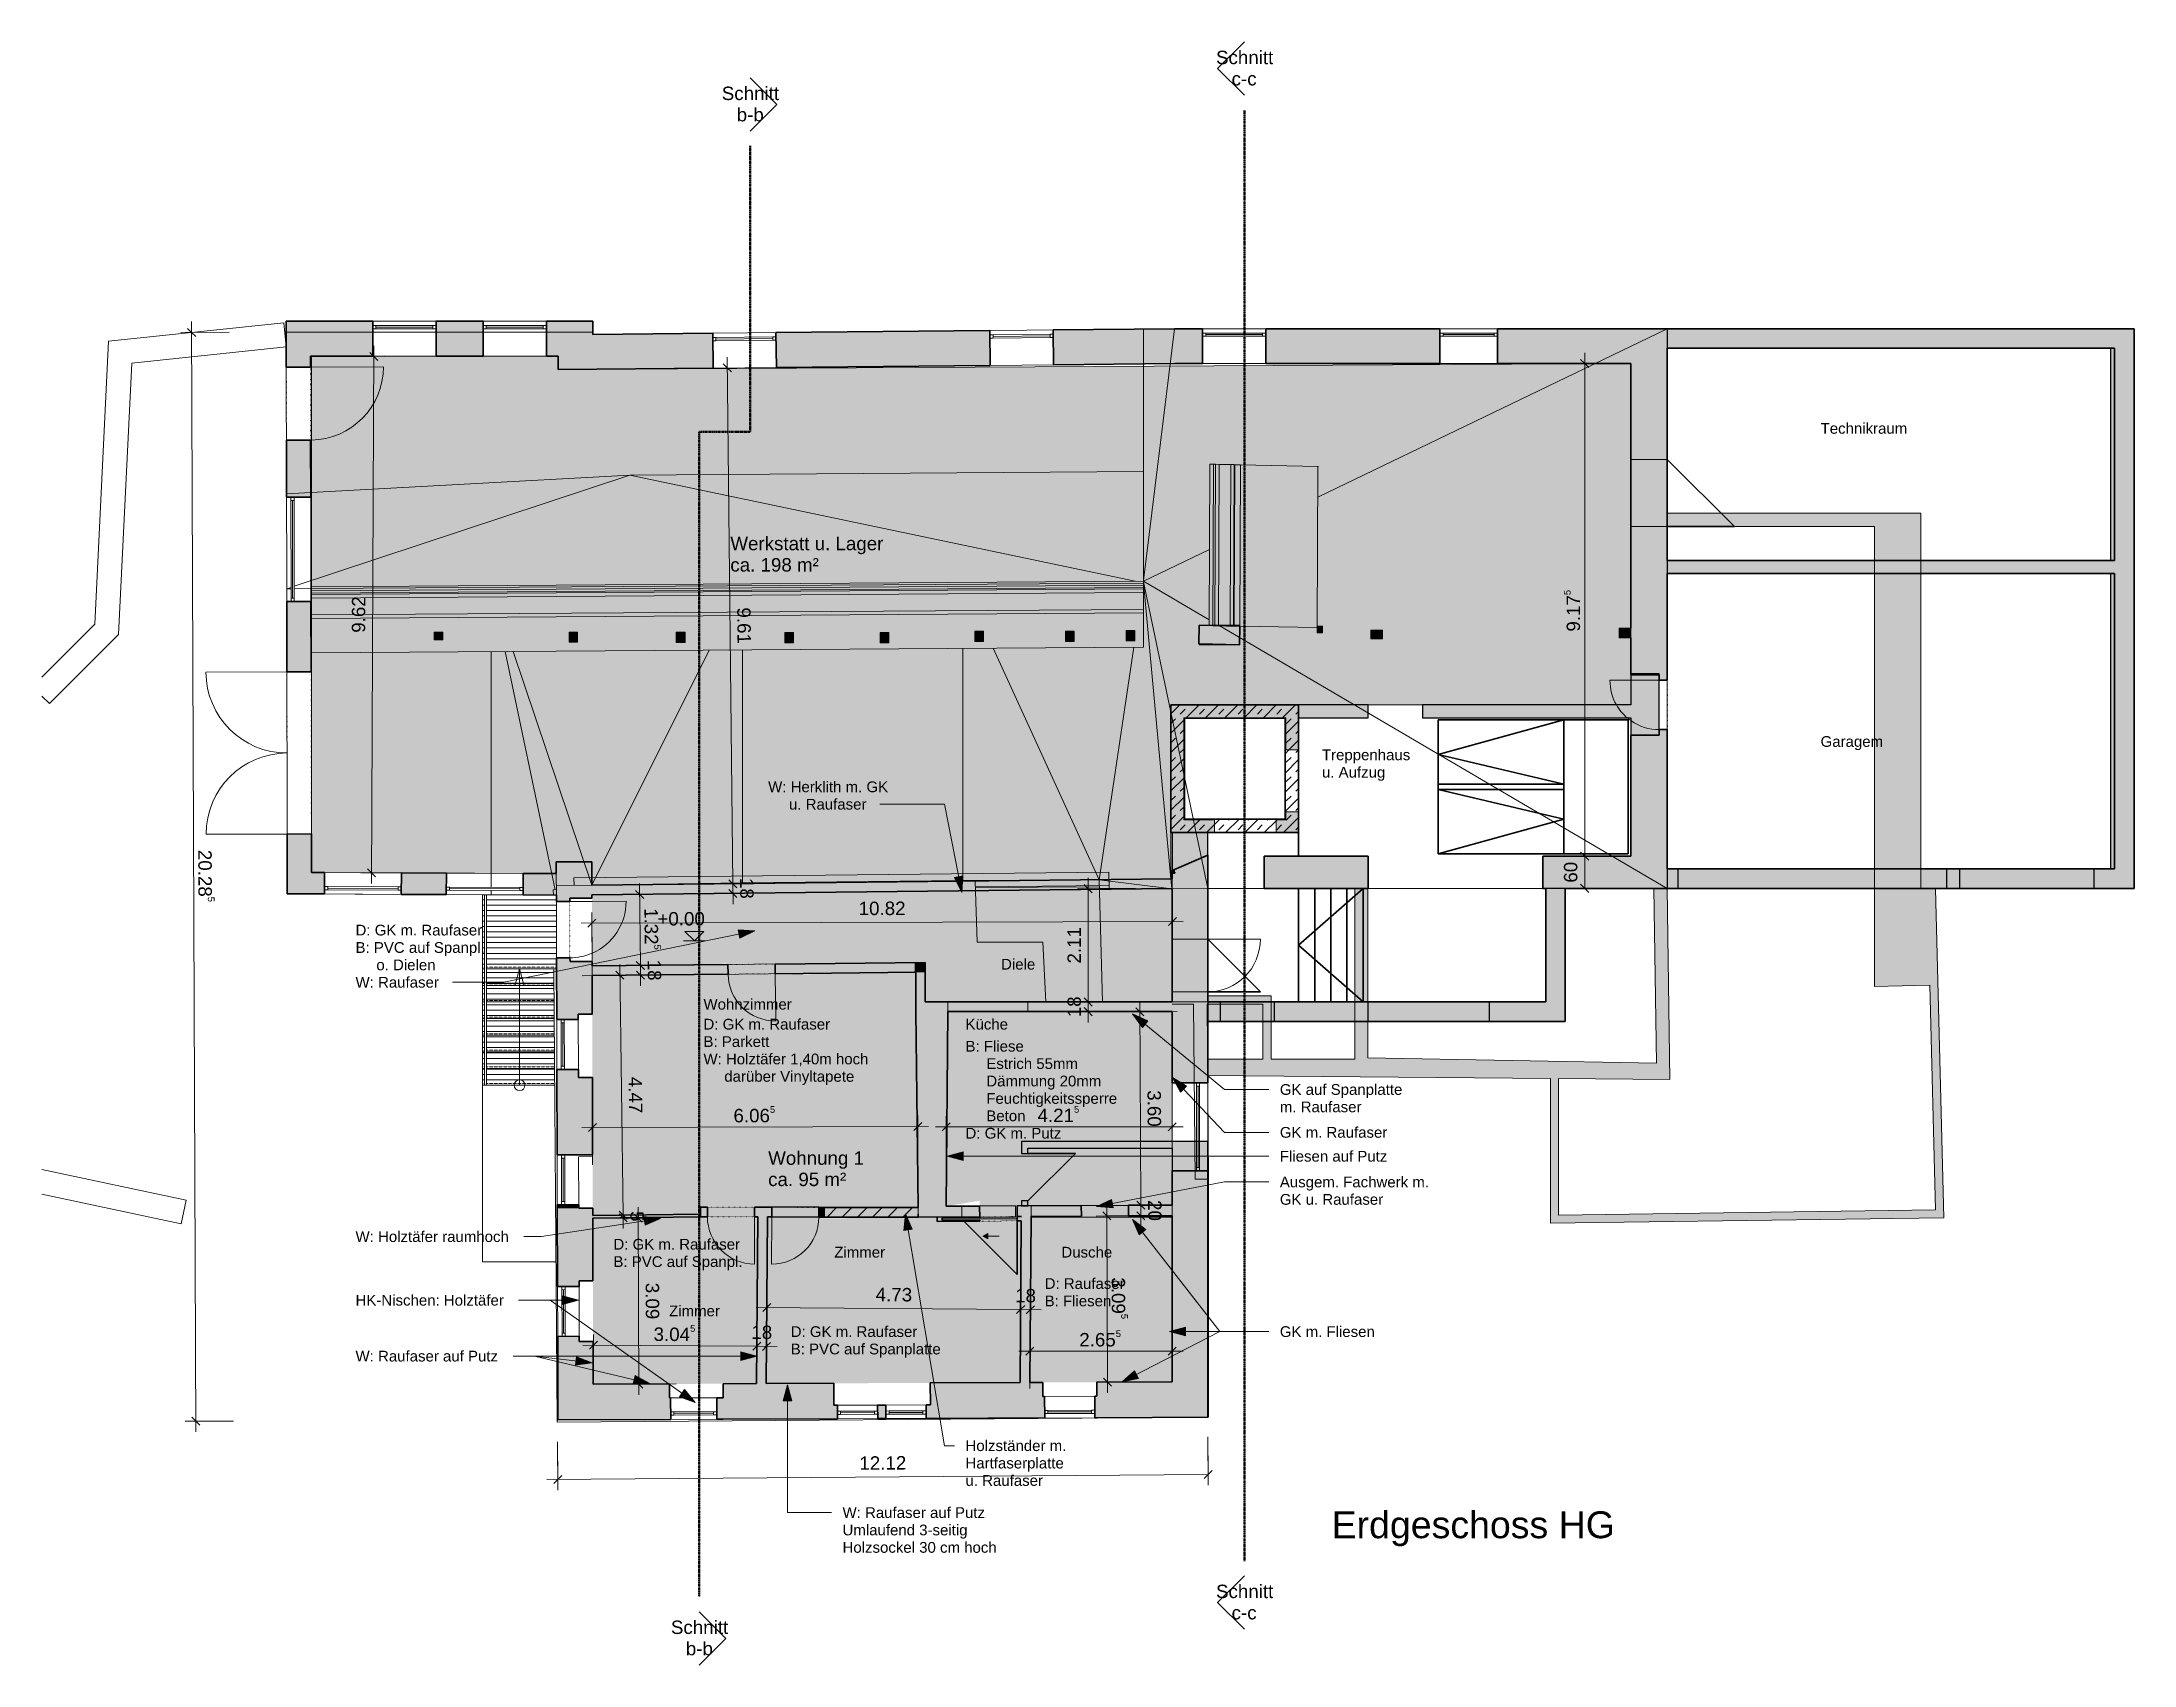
# Model space of a CAD drawing. Header units: millimetres. Extents: x -17984 to 21009, y -19333 to 10906.
import ezdxf

# ---------------------------------------------------------------- set-up
doc = ezdxf.new("R2010")
doc.units = ezdxf.units.MM
for name, pattern in [('Achse', [10, 5, -2.5, 0, -2.5]), ('Verdeckt', [3, 2, -1]), ('Über Schnittebene 1', [1, 0, -1])]:
    doc.linetypes.add(name, pattern=pattern)
for name, color, linetype, lineweight in [('A-ANNO-DIMS', 211, 'Continuous', 9), ('A-ANNO-DIMS-100', 211, 'Continuous', 9), ('A-ANNO-NOTE', 131, 'Continuous', 9), ('A-DETL', 90, 'Continuous', 9), ('A-DETL-DEMO', 6, 'Continuous', 9), ('A-DETL-GENF', 92, 'Continuous', 9), ('A-DETL-MEDM', 33, 'Continuous', 25), ('A-DETL-THIN', 151, 'Continuous', 9), ('A-DOOR', 31, 'Continuous', 9), ('A-FLOR', 192, 'Continuous', 9), ('A-FLOR-HRAL', 11, 'Continuous', 9), ('A-GLAZ', 151, 'Continuous', 9), ('A-MASS', 70, 'Continuous', 9), ('A-WALL', 113, 'Continuous', 9), ('A-WALL-PATT', 111, 'Continuous', 35), ('G-ANNO-DIMS', 111, 'Continuous', 9), ('G-ANNO-SYMB', 111, 'Continuous', 9), ('G-ANNO-TEXT', 231, 'Continuous', 9), ('S-COLS', 52, 'Continuous', 9), ('S-STRS', 31, 'Continuous', 9), ('S-STRS-ANNO', 31, 'Continuous', 9)]:
    doc.layers.add(name, color=color, linetype=linetype, lineweight=lineweight)
doc.styles.add('Arial', font='arial.ttf', dxfattribs={"height": 500})
doc.styles.add('Arial_1', font='arial.ttf', dxfattribs={"height": 250})
doc.styles.add('Arial_2', font='arial.ttf', dxfattribs={"height": 200})
doc.dimstyles.new('2_5mm_-_Arial', dxfattribs={"dimscale": 304.8, "dimtxt": 255.06485, "dimasz": 0.492126, "dimexe": 0.656168, "dimexo": 0.0625, "dimgap": 0.164042, "dimtad": 1, "dimlfac": 0.001, "dimrnd": 0.005, "dimzin": 0, "dimdsep": 46, "dimtxsty": 'Arial_1', "dimblk1": 'OBLIQUE', "dimblk2": 'OBLIQUE', "dimsah": 1, "dimcen": 0.09, "dimdle": 0.656168, "dimazin": 0, "dimtfac": 1, "dimtdec": 4, "dimtix": 1, "dimtmove": 0, "dimatfit": 3, "dimfxl": 2.296588, "dimfxlon": 1, "dimtvp": 1, "dimtolj": 1, "dimtzin": 0, "dimarcsym": 2})
doc.dimstyles.new('2_5mm_-_Arial_1', dxfattribs={"dimscale": 304.8, "dimtxt": 255.06485, "dimasz": 0.492126, "dimexe": 0.656168, "dimexo": 0.0625, "dimgap": 0.164042, "dimtad": 1, "dimdec": 1, "dimlfac": 0.1, "dimrnd": 0.5, "dimdsep": 46, "dimtxsty": 'Arial_1', "dimblk1": 'OBLIQUE', "dimblk2": 'OBLIQUE', "dimsah": 1, "dimcen": 0.09, "dimdle": 0.656168, "dimazin": 0, "dimtfac": 1, "dimtdec": 4, "dimtix": 1, "dimtmove": 0, "dimatfit": 3, "dimfxl": 2.296588, "dimfxlon": 1, "dimtvp": 1, "dimtolj": 1, "dimtzin": 0, "dimarcsym": 2})
pattern_1 = [(45, (0, 0), (-179.605, 179.605), []), (45, (179.6, 0), (-179.605, 179.605), [127, -127])]
pattern_2 = [(180, (-9770.68, -8530.01), (-1e-14, -100), [])]

msp = doc.modelspace()

# ---------------------------------------------------------------- texts
at = {"layer": 'G-ANNO-DIMS', "insert": (-6511.909, -5304.32), "char_height": 250, "width": 1055.95983, "attachment_point": 1, "line_spacing_factor": 0.941778, "style": 'Arial_1'}
msp.add_mtext('+0.00', dxfattribs=at)
at = {"layer": 'G-ANNO-SYMB', "char_height": 250, "attachment_point": 1, "style": 'Arial_1'}
for s, insert, width in [('Schnitt', (3898.227, 10740.418), 1274.68312), ('c-c', (4189.269, 10343.543), 577.215), ('Schnitt', (-5312.375, 10071.604), 1274.68312), ('b-b', (-5034.563, 9674.729), 609.2825), ('Schnitt', (3898.227, -17834.423), 1274.68312), ('c-c', (4189.269, -18231.298), 577.215), ('Schnitt', (-6260.429, -18503.237), 1274.68312), ('b-b', (-5982.617, -18900.112), 609.2825)]:
    msp.add_mtext(s, dxfattribs=dict(at, insert=insert, width=width))
at = {"layer": 'G-ANNO-TEXT', "color": 1, "char_height": 200, "attachment_point": 1, "style": 'Arial_2'}
for s, insert, width in [('Technikraum', (15165.435, 3805.852), 2004.21875), ('Treppenhaus ', (5872.145, -2275.527), 2132.48875), ('Garagem', (15165.435, -2026.993), 1435.02063), ('u. Aufzug', (5872.145, -2599.641), 1467.08812), ('W: Herklith m. GK', (-4448.067, -2871.354), 2781.85563), ('     u. Raufaser', (-4448.067, -3195.469), 2276.7925), ('D: GK m. Raufaser', (-12137.791, -5540.575), 2926.15938), ('B: PVC auf Spanpl. ', (-12137.791, -5864.689), 3094.51375), ('     o. Dielen', (-12137.791, -6188.804), 1851.89812), ('Diele', (-107.139, -6176.003), 793.67063), ('W: Raufaser', (-12137.791, -6512.919), 1940.08375), ('Wohnzimmer', (-5653.477, -6921.521), 2044.30312), ('D: GK m. Raufaser', (-5653.477, -7293.163), 2926.15938), ('Küche', (-770.397, -7293.163), 986.07562), ('B: Parkett', (-5653.477, -7617.278), 1523.20625), ('B: Fliese', (-770.397, -7703.837), 1354.85188), ('W: Holztäfer 1,40m hoch', (-5653.477, -7941.392), 3824.04938), ('     Estrich 55mm', (-770.397, -8027.951), 2605.48438), ('     darüber Vinyltapete', (-5653.477, -8265.507), 3479.32375), ('     Dämmung 20mm', (-770.397, -8352.066), 3134.59812), ('GK auf Spanplatte', (5087.962, -8509.602), 2837.97375), ('     Feuchtigkeitssperre', (-770.397, -8676.18), 3511.39125), ('m. Raufaser', (5087.962, -8833.717), 1891.9825), ('D: GK m. Putz', (-770.397, -9324.409), 2204.64062), ('     Beton', (-770.397, -9000.295), 1386.91937), ('GK m. Raufaser', (5087.962, -9308.547), 2485.23125), ('Fliesen auf Putz', (5087.962, -9752.948), 2493.24813), ('Ausgem. Fachwerk m.', (5087.962, -10232.979), 3431.2225), ('GK u. Raufaser', (5087.962, -10557.093), 2389.02875), ('W: Holztäfer raumhoch', (-12137.791, -11250.285), 3551.47563), ('D: GK m. Raufaser', (-7331.685, -11392.43), 2926.15938), ('Zimmer', (-3215.346, -11540.35), 1170.46375), ('Dusche', (1016.455, -11540.35), 1178.48062), ('B: PVC auf Spanpl.', (-7331.685, -11716.544), 2998.31125), ('HK-Nischen: Holztäfer', (-12137.791, -12435.32), 3431.2225), ('D: Raufaser', (704.909, -12124.813), 1851.89812), ('B: Fliesen', (704.909, -12448.927), 1547.25688), ('Zimmer', (-6293.509, -12634.597), 1170.46375), ('D: GK m. Raufaser', (-4027.416, -13020.336), 2926.15938), ('GK m. Fliesen', (5087.962, -13020.336), 2196.62375), ('W: Raufaser auf Putz', (-12137.791, -13476.53), 3310.96938), ('B: PVC auf Spanplatte', (-4027.416, -13344.451), 3479.32375), ('Holzständer m.', (-770.397, -15145.183), 2324.89375), ('Hartfaserplatte', (-770.397, -15469.297), 2276.7925), ('u. Raufaser', (-770.397, -15793.412), 1795.78), ('W: Raufaser auf Putz', (-3061.904, -16391.638), 3310.96938), ('Umlaufend 3-seitig', (-3061.904, -16715.753), 2902.10875), ('Holzsockel 30 cm hoch', (-3061.904, -17039.868), 3575.52625)]:
    msp.add_mtext(s, dxfattribs=dict(at, insert=insert, width=width))
at = {"layer": 'G-ANNO-TEXT', "color": 7, "attachment_point": 1}
for s, insert, char_height, width, style in [('Werkstatt u. Lager', (-5153.221, 1685.665), 250, 3487.34062, 'Arial_1'), ('ca. 198 m²', (-5153.221, 1288.79), 250, 2012.23563, 'Arial_1'), ('Wohnung 1', (-4448.067, -9762.48), 250, 2140.50562, 'Arial_1'), ('ca. 95 m²', (-4448.067, -10159.355), 250, 1779.74625, 'Arial_1'), ('Erdgeschoss HG', (6052.52, -16468.67), 500, 6517.71937, 'Arial')]:
    msp.add_mtext(s, dxfattribs=dict(at, insert=insert, char_height=char_height, width=width, style=style))

# ---------------------------------------------------------------- blocks, each defined once
blk = doc.blocks.new('Drehflügel 1-flg - Variabel - Drehflügel 1-flg - Variabel-412876-Erdgeschoss HG')
at = {"layer": 'A-DOOR', "linetype": 'Über Schnittebene 1'}
for p, q in [((440, 76), (-440, 76)), ((-440, -104), (438, -104)), ((438, -104), (440, -104))]:
    blk.add_line(p, q, dxfattribs=at)
at = {"layer": 'A-DOOR'}
for p, q in [((440, -106), (440, -104)), ((440, -124), (440, -106)), ((440, -984), (440, -124))]:
    blk.add_line(p, q, dxfattribs=at)
for start, end in [(180, 180.1301), (180.1301, 270)]:
    blk.add_arc((440, -104), 880, start, end, dxfattribs=at)
blk = doc.blocks.new('Drehflügel 1-flg - Variabel - Drehflügel 1-flg - Variabel-412947-Erdgeschoss HG')
at = {"layer": 'A-DOOR', "linetype": 'Über Schnittebene 1'}
for p, q in [((440, 76), (-440, 76)), ((-440, -104), (440, -104))]:
    blk.add_line(p, q, dxfattribs=at)
at = {"layer": 'A-DOOR'}
blk.add_line((440, -984), (440, -105), dxfattribs=at)
blk.add_arc((440, -104), 880, 180, 270, dxfattribs=at)
blk = doc.blocks.new('Drehflügel 1-flg - Variabel - Drehflügel 1-flg - Variabel-413046-Erdgeschoss HG')
at = {"layer": 'A-DOOR'}
blk.add_line((440, 984), (440, 104), dxfattribs=at)
at = {"layer": 'A-DOOR', "linetype": 'Über Schnittebene 1'}
for p, q in [((-440, 104), (440, 104)), ((440, -76), (-440, -76))]:
    blk.add_line(p, q, dxfattribs=at)
at = {"layer": 'A-DOOR'}
blk.add_arc((440, 104), 880, 90, 180, dxfattribs=at)
blk = doc.blocks.new('Wandschiebeflügel 1-flg - 70 x 1_975-415245-Erdgeschoss HG')
at = {"layer": 'A-DOOR', "linetype": 'Über Schnittebene 1'}
for p, q in [((-350, 64), (318, 64)), ((318, 64), (350, 64)), ((350, -16), (-350, -16))]:
    blk.add_line(p, q, dxfattribs=at)
at = {"layer": 'A-DOOR'}
blk.add_line((-350, 24), (350, 24), dxfattribs=at)
blk = doc.blocks.new('Holzträger - 180 x 220-455503-Erdgeschoss HG')
at = {"layer": 'S-COLS'}
blk.add_hatch(color=256, dxfattribs=at).paths.add_polyline_path([(-90, 110), (-90, -110), (90, -110), (90, 110), (49, 110)], flags=0)
for p, q in [((90, 110), (-90, 110)), ((-90, 110), (-90, -110)), ((90, -110), (90, 110)), ((-90, -110), (90, -110))]:
    blk.add_line(p, q, dxfattribs=at)
blk = doc.blocks.new('Drehflügel 1-flg - Variabel - Drehflügel 1-flg - Variabel-523802-Erdgeschoss HG')
at = {"layer": 'A-DOOR', "linetype": 'Über Schnittebene 1'}
for p, q in [((525, 111), (-525, 111)), ((-525, -139), (525, -139))]:
    blk.add_line(p, q, dxfattribs=at)
at = {"layer": 'A-DOOR'}
for p, q in [((525, -553), (525, -139)), ((525, -1189), (525, -553))]:
    blk.add_line(p, q, dxfattribs=at)
for start, end in [(180, 203.0365), (203.0365, 270)]:
    blk.add_arc((525, -139), 1050, start, end, dxfattribs=at)
blk = doc.blocks.new('Fenster 1-flg - Variabel - Fenster 1-flg - Variabel-524245-Erdgeschoss HG')
at = {"layer": 'A-GLAZ'}
for p, q in [((-405, 120), (-465, 120)), ((-465, 120), (-465, 60)), ((-465, 60), (-405, 60)), ((-405, 60), (-405, 120)), ((-405, 120), (405, 120)), ((-405, 90), (405, 90)), ((405, 60), (-405, 60)), ((465, 120), (405, 120)), ((405, 120), (405, 60)), ((405, 60), (465, 60)), ((465, 60), (465, 120))]:
    blk.add_line(p, q, dxfattribs=at)
blk = doc.blocks.new('Fenster 1-flg - Variabel - Fenster 1-flg - Variabel-524308-Erdgeschoss HG')
at = {"layer": 'A-GLAZ'}
for p, q in [((-405, 250), (-465, 250)), ((-465, 250), (-465, 190)), ((-465, 190), (-405, 190)), ((-405, 190), (-405, 250)), ((-405, 250), (405, 250)), ((-405, 220), (405, 220)), ((405, 190), (-405, 190)), ((465, 250), (405, 250)), ((405, 250), (405, 190)), ((405, 190), (465, 190)), ((465, 190), (465, 250))]:
    blk.add_line(p, q, dxfattribs=at)
blk = doc.blocks.new('Fenster 1-flg - Variabel - Fenster 1-flg - Variabel-526024-Erdgeschoss HG')
at = {"layer": 'A-GLAZ'}
for p, q in [((-370, 120), (-430, 120)), ((-430, 120), (-430, 60)), ((-430, 60), (-370, 60)), ((-370, 60), (-370, 120)), ((-370, 120), (370, 120)), ((-370, 90), (370, 90)), ((370, 60), (-370, 60)), ((430, 120), (370, 120)), ((370, 120), (370, 60)), ((370, 60), (430, 60)), ((430, 60), (430, 120))]:
    blk.add_line(p, q, dxfattribs=at)
blk = doc.blocks.new('Fenster 1-flg - Variabel - Fenster 1-flg - Variabel-526816-Erdgeschoss HG')
at = {"layer": 'A-GLAZ'}
for p, q in [((-315, 45), (-375, 45)), ((-375, 45), (-375, -15)), ((-315, -15), (-315, 45)), ((-315, 45), (315, 45)), ((-315, 15), (315, 15)), ((375, 45), (315, 45)), ((315, 45), (315, -15)), ((375, -15), (375, 45)), ((-375, -15), (-315, -15)), ((315, -15), (-315, -15)), ((315, -15), (375, -15))]:
    blk.add_line(p, q, dxfattribs=at)
blk = doc.blocks.new('Fenster 1-flg - Variabel - Fenster 1-flg - Variabel-526720-Erdgeschoss HG')
at = {"layer": 'A-GLAZ'}
for p, q in [((-407, 120), (-467, 120)), ((-467, 120), (-467, 60)), ((-467, 60), (-407, 60)), ((-407, 60), (-407, 120)), ((-407, 120), (407, 120)), ((-407, 90), (407, 90)), ((407, 60), (-407, 60)), ((467, 120), (407, 120)), ((407, 120), (407, 60)), ((407, 60), (467, 60)), ((467, 60), (467, 120))]:
    blk.add_line(p, q, dxfattribs=at)
blk = doc.blocks.new('Fenster 1-flg - Variabel - Fenster 1-flg - Variabel-527151-Erdgeschoss HG')
at = {"layer": 'A-GLAZ'}
for p, q in [((-758, 180), (-818, 180)), ((-818, 180), (-818, 120)), ((-818, 120), (-758, 120)), ((-758, 120), (-758, 180)), ((-758, 180), (270, 180)), ((-758, 150), (270, 150)), ((270, 120), (-758, 120)), ((270, 180), (758, 180)), ((270, 150), (758, 150)), ((758, 120), (270, 120)), ((818, 180), (758, 180)), ((758, 180), (758, 120)), ((758, 120), (818, 120)), ((818, 120), (818, 180))]:
    blk.add_line(p, q, dxfattribs=at)
blk = doc.blocks.new('Fenster 1-flg - Variabel - Fenster 1-flg - Variabel-530779-Erdgeschoss HG')
at = {"layer": 'A-GLAZ'}
for p, q in [((-715, -120), (-715, -60)), ((-715, -60), (-655, -60)), ((-655, -120), (-715, -120)), ((-655, -60), (-655, -120)), ((655, -60), (-655, -60)), ((-655, -90), (655, -90)), ((-655, -120), (655, -120)), ((655, -120), (655, -60)), ((655, -60), (715, -60)), ((715, -120), (655, -120)), ((715, -60), (715, -120))]:
    blk.add_line(p, q, dxfattribs=at)
blk = doc.blocks.new('Drehflügel 2-flg - Variabel - Drehflügel 2-flg - Variabel-530877-Erdgeschoss HG')
at = {"layer": 'A-DOOR'}
for p, q in [((-1509, 1749), (-1509, 239)), ((1509, 1749), (1509, 239))]:
    blk.add_line(p, q, dxfattribs=at)
at = {"layer": 'A-DOOR', "linetype": 'Über Schnittebene 1'}
for p, q in [((-1509, 239), (1509, 239)), ((1509, -211), (-1509, -211))]:
    blk.add_line(p, q, dxfattribs=at)
at = {"layer": 'A-DOOR'}
for centre, start, end in [((-1509, 239), 360, 90), ((1509, 239), 90, 180)]:
    blk.add_arc(centre, 1509, start, end, dxfattribs=at)
blk = doc.blocks.new('Drehflügel 1-flg - Variabel - Drehflügel 1-flg - Variabel-531033-Erdgeschoss HG')
at = {"layer": 'A-DOOR', "linetype": 'Über Schnittebene 1'}
for p, q in [((680, 211), (-680, 211)), ((-680, -239), (680, -239))]:
    blk.add_line(p, q, dxfattribs=at)
at = {"layer": 'A-DOOR'}
for p, q in [((680, -257), (680, -239)), ((680, -1599), (680, -257))]:
    blk.add_line(p, q, dxfattribs=at)
for start, end in [(180, 180.6291), (180.6291, 270)]:
    blk.add_arc((680, -239), 1360, start, end, dxfattribs=at)
blk = doc.blocks.new('Fenster 1-flg - Variabel - Fenster 1-flg - Variabel-531736-Erdgeschoss HG')
at = {"layer": 'A-GLAZ'}
for p, q in [((-530, 245), (-590, 245)), ((-590, 245), (-590, 185)), ((-590, 185), (-530, 185)), ((-530, 185), (-530, 245)), ((-530, 245), (530, 245)), ((-530, 215), (530, 215)), ((530, 185), (-530, 185)), ((590, 245), (530, 245)), ((530, 245), (530, 185)), ((530, 185), (590, 185)), ((590, 185), (590, 245))]:
    blk.add_line(p, q, dxfattribs=at)
blk = doc.blocks.new('Fenster 1-flg - Variabel - Fenster 1-flg - Variabel-531891-Erdgeschoss HG')
at = {"layer": 'A-GLAZ'}
for p, q in [((-530, 245), (-590, 245)), ((-590, 245), (-590, 185)), ((-590, 185), (-530, 185)), ((-530, 185), (-530, 245)), ((-530, 245), (530, 245)), ((-530, 215), (530, 215)), ((530, 185), (-530, 185)), ((590, 245), (530, 245)), ((530, 245), (530, 185)), ((530, 185), (590, 185)), ((590, 185), (590, 245))]:
    blk.add_line(p, q, dxfattribs=at)
blk = doc.blocks.new('Fenster 1-flg - Variabel - Fenster 1-flg - Variabel-532345-Erdgeschoss HG')
at = {"layer": 'A-GLAZ'}
for p, q in [((-476, 245), (-536, 245)), ((-536, 245), (-536, 185)), ((-536, 185), (-476, 185)), ((-476, 185), (-476, 245)), ((-476, 245), (476, 245)), ((-476, 215), (476, 215)), ((476, 185), (-476, 185)), ((536, 245), (476, 245)), ((476, 245), (476, 185)), ((476, 185), (536, 185)), ((536, 185), (536, 245))]:
    blk.add_line(p, q, dxfattribs=at)
blk = doc.blocks.new('Drehflügel 1-flg - Variabel - Drehflügel 1-flg - Variabel-534785-Erdgeschoss HG')
at = {"layer": 'A-DOOR'}
for p, q in [((460, 1009), (460, 619)), ((460, 619), (460, 89))]:
    blk.add_line(p, q, dxfattribs=at)
at = {"layer": 'A-DOOR', "linetype": 'Über Schnittebene 1'}
for p, q in [((-460, 89), (460, 89)), ((460, -61), (-460, -61))]:
    blk.add_line(p, q, dxfattribs=at)
at = {"layer": 'A-DOOR'}
for start, end in [(119.8774, 139.5085), (90, 119.8774), (144.7532, 180), (139.5085, 144.7532)]:
    blk.add_arc((460, 89), 920, start, end, dxfattribs=at)
blk = doc.blocks.new('Fenster 1-flg - Variabel - Fenster 1-flg - Variabel-535240-Erdgeschoss HG')
at = {"layer": 'A-GLAZ'}
for p, q in [((-970, -145), (-970, -85)), ((-970, -85), (-910, -85)), ((-910, -145), (-970, -145)), ((-910, -85), (-910, -145)), ((910, -85), (-910, -85)), ((-910, -115), (910, -115)), ((-910, -145), (910, -145)), ((910, -145), (910, -85)), ((910, -85), (970, -85)), ((970, -145), (910, -145)), ((970, -85), (970, -145))]:
    blk.add_line(p, q, dxfattribs=at)
blk = doc.blocks.new('Drehflügel 1-flg - Variabel - Drehflügel 1-flg - Variabel-535766-Erdgeschoss HG')
at = {"layer": 'A-DOOR', "linetype": 'Über Schnittebene 1'}
for p, q in [((491, 316), (-491, 316)), ((-491, -344), (491, -344))]:
    blk.add_line(p, q, dxfattribs=at)
at = {"layer": 'A-DOOR'}
blk.add_line((491, -1326), (491, -344), dxfattribs=at)
blk.add_arc((491, -344), 982, 180, 270, dxfattribs=at)
blk = doc.blocks.new('Typ des oberen Holms - Oberer Geländerholm_Innen_-623101-Erdgeschoss HG')
at = {"layer": 'A-FLOR-HRAL'}
for p, q in [((-9735, -4982), (-9735, -6355)), ((-9718, -4982), (-9713, -4982)), ((-9695, -6355), (-9695, -4982)), ((-9735, -6355), (-9735, -8530)), ((-9695, -8530), (-9695, -6355))]:
    blk.add_line(p, q, dxfattribs=at)
at = {"layer": 'A-FLOR-HRAL', "flags": 128}
blk.add_lwpolyline([(-9713, -8530), (-9715, -8530), (-9717, -8530)], dxfattribs=at)
at = {"layer": 'A-FLOR-HRAL'}
blk.add_open_spline([(-9717, -6360), (-9717, -6360), (-9715, -6360), (-9714, -6360), (-9713, -6360)], degree=3, dxfattribs=at)
blk = doc.blocks.new('Typ des oberen Holms - Oberer Geländerholm_Innen_-V1-Erdgeschoss HG')
at = {"layer": 'A-FLOR-HRAL'}
for p, q in [((-9735, -4982), (-9695, -4982)), ((-9735, -6360), (-9735, -4982)), ((-9695, -6360), (-9695, -4982)), ((-9735, -8530), (-9735, -6360)), ((-9695, -8530), (-9695, -6360)), ((-9735, -8530), (-9695, -8530))]:
    blk.add_line(p, q, dxfattribs=at)
blk = doc.blocks.new('Höhenkoten - Fertig-4502-Erdgeschoss HG')
at = {"layer": 'G-ANNO-DIMS'}
for p, q in [((-2.01, 0), (1.98, 0)), ((1.77, 1.77), (-1.77, 1.77)), ((0, 0), (-1.77, 1.77)), ((0, 0), (1.77, 1.77))]:
    blk.add_line(p, q, dxfattribs=at)
blk = doc.blocks.new('Schnitt - Name-2324-Erdgeschoss HG')
at = {"layer": 'G-ANNO-SYMB'}
for p, q in [((-12.7, 0), (-7.72, 4.98)), ((-7.72, 4.98), (-2.75, 0))]:
    blk.add_line(p, q, dxfattribs=at)
blk = doc.blocks.new('DIMBLOCK1-Erdgeschoss HG')
at = {"layer": 'A-ANNO-DIMS-100', "lineweight": 25}
for p, q in [((-11799, 5046), (-11874, 5121)), ((-11799, 5046), (-11724, 4970)), ((-11842, -4572), (-11917, -4497)), ((-11842, -4572), (-11767, -4647))]:
    blk.add_line(p, q, dxfattribs=at)
at = {"layer": 'A-ANNO-DIMS-100'}
for p, q in [((-11798, 5246), (-11843, -4772)), ((-12499, 5049), (-11599, 5045)), ((-11799, 5046), (-12499, 5049)), ((-11142, -4575), (-12042, -4571)), ((-11842, -4572), (-11142, -4575))]:
    blk.add_line(p, q, dxfattribs=at)
at = {"layer": 'A-ANNO-DIMS-100', "color": 0, "insert": (-12208, -101), "char_height": 250, "width": 814.16, "attachment_point": 1, "rotation": 89.7438, "line_spacing_factor": 0.941778, "style": 'Arial_1'}
blk.add_mtext('9.62', dxfattribs=at)
blk = doc.blocks.new('_Oblique')
at = {"color": 0, "linetype": 'ByBlock', "lineweight": -2}
blk.add_line((-0.5, -0.5), (0.5, 0.5), dxfattribs=at)
blk = doc.blocks.new('DIMBLOCK2-Erdgeschoss HG')
at = {"layer": 'A-ANNO-DIMS-100'}
for p, q in [((-5910, 4826), (-5010, 4835)), ((-5210, 4833), (-5910, 4826)), ((-5212, 5033), (-5107, -4776)), ((-4407, -4769), (-5307, -4779)), ((-5107, -4776), (-4407, -4769))]:
    blk.add_line(p, q, dxfattribs=at)
at = {"layer": 'A-ANNO-DIMS-100', "lineweight": 25}
for p, q in [((-5210, 4833), (-5286, 4907)), ((-5210, 4833), (-5134, 4759)), ((-5107, -4776), (-5183, -4702)), ((-5107, -4776), (-5031, -4851))]:
    blk.add_line(p, q, dxfattribs=at)
at = {"layer": 'A-ANNO-DIMS-100', "color": 0, "insert": (-4776, 372), "char_height": 250, "width": 814.16, "attachment_point": 1, "rotation": 270.6138, "line_spacing_factor": 0.941778, "style": 'Arial_1'}
blk.add_mtext('9.61', dxfattribs=at)
blk = doc.blocks.new('DIMBLOCK3-Erdgeschoss HG')
at = {"layer": 'A-ANNO-DIMS-100'}
for p, q in [((-4407, -4769), (-5307, -4779)), ((-4405, -4949), (-5305, -4958)), ((-5107, -4776), (-4407, -4769)), ((-5107, -4776), (-5103, -5156)), ((-5105, -4956), (-4405, -4949))]:
    blk.add_line(p, q, dxfattribs=at)
at = {"layer": 'A-ANNO-DIMS-100', "lineweight": 25}
for p, q in [((-5107, -4776), (-5183, -4702)), ((-5105, -4956), (-5181, -4882)), ((-5107, -4776), (-5031, -4851)), ((-5105, -4956), (-5029, -5031))]:
    blk.add_line(p, q, dxfattribs=at)
at = {"layer": 'A-ANNO-DIMS-100', "color": 0, "insert": (-4722, -4668), "char_height": 250, "width": 465.23, "attachment_point": 1, "rotation": 270.6138, "line_spacing_factor": 0.941778, "style": 'Arial_1'}
blk.add_mtext('18', dxfattribs=at)
blk = doc.blocks.new('DIMBLOCK4-Erdgeschoss HG')
at = {"layer": 'A-ANNO-DIMS-100'}
for p, q in [((10069, -4263), (10969, -4263)), ((10769, -4263), (10069, -4263)), ((10769, -4863), (10769, -4263)), ((10069, -4863), (10969, -4863)), ((10769, -4863), (10069, -4863))]:
    blk.add_line(p, q, dxfattribs=at)
at = {"layer": 'A-ANNO-DIMS-100', "lineweight": 25}
for p, q in [((10769, -4263), (10694, -4188)), ((10769, -4263), (10844, -4338)), ((10769, -4863), (10694, -4788)), ((10769, -4863), (10844, -4938))]:
    blk.add_line(p, q, dxfattribs=at)
at = {"layer": 'A-ANNO-DIMS-100', "color": 0, "insert": (10382, -4757), "char_height": 250, "width": 465.23, "attachment_point": 1, "rotation": 90, "line_spacing_factor": 0.941778, "style": 'Arial_1'}
blk.add_mtext('60', dxfattribs=at)
blk = doc.blocks.new('DIMBLOCK5-Erdgeschoss HG')
at = {"layer": 'A-ANNO-DIMS-100'}
for p, q in [((10769, -4263), (10769, 5112)), ((11469, 4912), (10569, 4912)), ((10769, 4912), (11469, 4912)), ((10069, -4263), (10969, -4263)), ((10769, -4263), (10069, -4263))]:
    blk.add_line(p, q, dxfattribs=at)
at = {"layer": 'A-ANNO-DIMS-100', "lineweight": 25}
for p, q in [((10769, 4912), (10694, 4987)), ((10769, 4912), (10844, 4837)), ((10769, -4263), (10694, -4188)), ((10769, -4263), (10844, -4338))]:
    blk.add_line(p, q, dxfattribs=at)
at = {"layer": 'A-ANNO-DIMS-100', "color": 0, "insert": (10382, -80), "char_height": 250, "width": 970.26, "attachment_point": 1, "rotation": 90, "line_spacing_factor": 0.941778, "style": 'Arial_1'}
blk.add_mtext('9.17\\A2\\H0.5x;\\S5^  ;\\H2x;', dxfattribs=at)
blk = doc.blocks.new('DIMBLOCK6-Erdgeschoss HG')
at = {"layer": 'A-ANNO-DIMS-100'}
for p, q in [((-6872, -10805), (-6859, -14297)), ((-7572, -11007), (-6672, -11004)), ((-6872, -11005), (-7572, -11007)), ((-6160, -14094), (-7060, -14098)), ((-6860, -14097), (-6160, -14094))]:
    blk.add_line(p, q, dxfattribs=at)
at = {"layer": 'A-ANNO-DIMS-100', "lineweight": 25}
for p, q in [((-6872, -11005), (-6947, -10930)), ((-6872, -11005), (-6796, -11079)), ((-6860, -14097), (-6935, -14022)), ((-6860, -14097), (-6784, -14172))]:
    blk.add_line(p, q, dxfattribs=at)
at = {"layer": 'A-ANNO-DIMS-100', "color": 0, "insert": (-6481, -12210), "char_height": 250, "width": 814.16, "attachment_point": 1, "rotation": 270.2224, "line_spacing_factor": 0.941778, "style": 'Arial_1'}
blk.add_mtext('3.09', dxfattribs=at)
blk = doc.blocks.new('DIMBLOCK7-Erdgeschoss HG')
at = {"layer": 'A-ANNO-DIMS-100'}
for p, q in [((-7912, -6490), (-7012, -6478)), ((-7212, -6481), (-7912, -6490)), ((-7215, -6281), (-7151, -10950)), ((-6451, -10941), (-7351, -10953)), ((-7151, -10950), (-6451, -10941))]:
    blk.add_line(p, q, dxfattribs=at)
at = {"layer": 'A-ANNO-DIMS-100', "lineweight": 25}
for p, q in [((-7212, -6481), (-7288, -6407)), ((-7212, -6481), (-7136, -6555)), ((-7151, -10950), (-7227, -10876)), ((-7151, -10950), (-7075, -11024))]:
    blk.add_line(p, q, dxfattribs=at)
at = {"layer": 'A-ANNO-DIMS-100', "color": 0, "insert": (-6800, -8371), "char_height": 250, "width": 814.16, "attachment_point": 1, "rotation": 270.7866, "line_spacing_factor": 0.941778, "style": 'Arial_1'}
blk.add_mtext('4.47', dxfattribs=at)
blk = doc.blocks.new('DIMBLOCK8-Erdgeschoss HG')
at = {"layer": 'A-ANNO-DIMS-100', "lineweight": 25}
for p, q in [((-7151, -10950), (-7227, -10876)), ((-7150, -11000), (-7226, -10926)), ((-7151, -10950), (-7075, -11024)), ((-7150, -11000), (-7074, -11074))]:
    blk.add_line(p, q, dxfattribs=at)
at = {"layer": 'A-ANNO-DIMS-100'}
for p, q in [((-6451, -10941), (-7351, -10953)), ((-6450, -10991), (-7350, -11003)), ((-7151, -10950), (-6451, -10941)), ((-7151, -10950), (-7148, -11200)), ((-7150, -11000), (-6450, -10991))]:
    blk.add_line(p, q, dxfattribs=at)
at = {"layer": 'A-ANNO-DIMS-100', "color": 0, "insert": (-6766, -10873), "char_height": 250, "width": 232.62, "attachment_point": 1, "rotation": 270.7866, "line_spacing_factor": 0.941778, "style": 'Arial_1'}
blk.add_mtext('5', dxfattribs=at)
blk = doc.blocks.new('DIMBLOCK9-Erdgeschoss HG')
at = {"layer": 'A-ANNO-DIMS-100', "lineweight": 25}
for p, q in [((-6829, -6299), (-6905, -6225)), ((-6827, -6479), (-6903, -6405)), ((-6829, -6299), (-6753, -6373)), ((-6827, -6479), (-6751, -6553))]:
    blk.add_line(p, q, dxfattribs=at)
at = {"layer": 'A-ANNO-DIMS-100'}
for p, q in [((-7529, -6306), (-6629, -6297)), ((-6829, -6299), (-7529, -6306)), ((-7527, -6486), (-6627, -6477)), ((-6827, -6479), (-7527, -6486)), ((-6825, -6679), (-6829, -6299))]:
    blk.add_line(p, q, dxfattribs=at)
at = {"layer": 'A-ANNO-DIMS-100', "color": 0, "insert": (-6444, -6191), "char_height": 250, "width": 465.23, "attachment_point": 1, "rotation": 270.5809, "line_spacing_factor": 0.941778, "style": 'Arial_1'}
blk.add_mtext('18', dxfattribs=at)
blk = doc.blocks.new('DIMBLOCK10-Erdgeschoss HG')
at = {"layer": 'A-ANNO-DIMS-100'}
for p, q in [((-7542, -4983), (-6642, -4973)), ((-6842, -4975), (-7542, -4983)), ((-6829, -6299), (-6844, -4775)), ((-7529, -6306), (-6629, -6297)), ((-6829, -6299), (-7529, -6306))]:
    blk.add_line(p, q, dxfattribs=at)
at = {"layer": 'A-ANNO-DIMS-100', "lineweight": 25}
for p, q in [((-6842, -4975), (-6918, -4901)), ((-6842, -4975), (-6767, -5050)), ((-6829, -6299), (-6905, -6225)), ((-6829, -6299), (-6753, -6373))]:
    blk.add_line(p, q, dxfattribs=at)
at = {"layer": 'A-ANNO-DIMS-100', "color": 0, "insert": (-6454, -5229), "char_height": 250, "width": 970.26, "attachment_point": 1, "rotation": 270.5809, "line_spacing_factor": 0.941778, "style": 'Arial_1'}
blk.add_mtext('1.32\\A2\\H0.5x;\\S5^  ;\\H2x;', dxfattribs=at)
blk = doc.blocks.new('DIMBLOCK11-Erdgeschoss HG')
at = {"layer": 'A-ANNO-DIMS-100', "lineweight": 25}
for p, q in [((1862, -10966), (1787, -10892)), ((1862, -10966), (1938, -11041)), ((1874, -14063), (1799, -13989)), ((1874, -14063), (1950, -14138))]:
    blk.add_line(p, q, dxfattribs=at)
at = {"layer": 'A-ANNO-DIMS-100'}
for p, q in [((1862, -10766), (1875, -14263)), ((2562, -10964), (1662, -10967)), ((1862, -10966), (2562, -10964)), ((2574, -14061), (1674, -14064)), ((1874, -14063), (2574, -14061))]:
    blk.add_line(p, q, dxfattribs=at)
at = {"layer": 'A-ANNO-DIMS-100', "color": 0, "insert": (2253, -12109), "char_height": 250, "width": 970.26, "attachment_point": 1, "rotation": 270.2224, "line_spacing_factor": 0.941778, "style": 'Arial_1'}
blk.add_mtext('3.09\\A2\\H0.5x;\\S5^  ;\\H2x;', dxfattribs=at)
blk = doc.blocks.new('DIMBLOCK12-Erdgeschoss HG')
at = {"layer": 'A-ANNO-DIMS-100'}
for p, q in [((1797, -10769), (2697, -10764)), ((2497, -10765), (1797, -10769)), ((2499, -11165), (2497, -10765)), ((1798, -10969), (2698, -10964)), ((2498, -10965), (1798, -10969))]:
    blk.add_line(p, q, dxfattribs=at)
at = {"layer": 'A-ANNO-DIMS-100', "lineweight": 25}
for p, q in [((2497, -10765), (2421, -10690)), ((2498, -10965), (2422, -10890)), ((2497, -10765), (2572, -10840)), ((2498, -10965), (2573, -11040))]:
    blk.add_line(p, q, dxfattribs=at)
at = {"layer": 'A-ANNO-DIMS-100', "color": 0, "insert": (2882, -10669), "char_height": 250, "width": 465.23, "attachment_point": 1, "rotation": 270.3182, "line_spacing_factor": 0.941778, "style": 'Arial_1'}
blk.add_mtext('20', dxfattribs=at)
blk = doc.blocks.new('DIMBLOCK13-Erdgeschoss HG')
at = {"layer": 'A-ANNO-DIMS-100'}
for p, q in [((2497, -10765), (2476, -6963)), ((3177, -7159), (2277, -7164)), ((2477, -7163), (3177, -7159)), ((1797, -10769), (2697, -10764)), ((2497, -10765), (1797, -10769))]:
    blk.add_line(p, q, dxfattribs=at)
at = {"layer": 'A-ANNO-DIMS-100', "lineweight": 25}
for p, q in [((2477, -7163), (2401, -7089)), ((2477, -7163), (2552, -7238)), ((2497, -10765), (2421, -10690)), ((2497, -10765), (2572, -10840))]:
    blk.add_line(p, q, dxfattribs=at)
at = {"layer": 'A-ANNO-DIMS-100', "color": 0, "insert": (2871, -8623), "char_height": 250, "width": 814.16, "attachment_point": 1, "rotation": 270.3182, "line_spacing_factor": 0.941778, "style": 'Arial_1'}
blk.add_mtext('3.60', dxfattribs=at)
blk = doc.blocks.new('DIMBLOCK14-Erdgeschoss HG')
at = {"layer": 'A-ANNO-DIMS-100'}
for p, q in [((816, -6980), (1716, -6980)), ((1516, -6980), (816, -6980)), ((1516, -7360), (1516, -6980)), ((816, -7160), (1716, -7160)), ((1516, -7160), (816, -7160))]:
    blk.add_line(p, q, dxfattribs=at)
at = {"layer": 'A-ANNO-DIMS-100', "lineweight": 25}
for p, q in [((1516, -6980), (1441, -6905)), ((1516, -6980), (1591, -7055)), ((1516, -7160), (1441, -7085)), ((1516, -7160), (1591, -7235))]:
    blk.add_line(p, q, dxfattribs=at)
at = {"layer": 'A-ANNO-DIMS-100', "color": 0, "insert": (1130, -7264), "char_height": 250, "width": 465.23, "attachment_point": 1, "rotation": 90, "line_spacing_factor": 0.941778, "style": 'Arial_1'}
blk.add_mtext('18', dxfattribs=at)
blk = doc.blocks.new('DIMBLOCK15-Erdgeschoss HG')
at = {"layer": 'A-ANNO-DIMS-100'}
for p, q in [((1516, -6980), (1516, -4669)), ((2216, -4869), (1316, -4869)), ((1516, -4869), (2216, -4869)), ((816, -6980), (1716, -6980)), ((1516, -6980), (816, -6980))]:
    blk.add_line(p, q, dxfattribs=at)
at = {"layer": 'A-ANNO-DIMS-100', "lineweight": 25}
for p, q in [((1516, -4869), (1441, -4794)), ((1516, -4869), (1591, -4944)), ((1516, -6980), (1441, -6905)), ((1516, -6980), (1591, -7055))]:
    blk.add_line(p, q, dxfattribs=at)
at = {"layer": 'A-ANNO-DIMS-100', "color": 0, "insert": (1130, -6264), "char_height": 250, "width": 814.16, "attachment_point": 1, "rotation": 90, "line_spacing_factor": 0.941778, "style": 'Arial_1'}
blk.add_mtext('2.11', dxfattribs=at)
blk = doc.blocks.new('DIMBLOCK16-Erdgeschoss HG')
at = {"layer": 'A-ANNO-DIMS-100'}
for p, q in [((3083, -4781), (3085, -5681)), ((3085, -5481), (3083, -4781)), ((-7731, -6214), (-7734, -5314)), ((3285, -5480), (-7933, -5514)), ((-7733, -5514), (-7731, -6214))]:
    blk.add_line(p, q, dxfattribs=at)
at = {"layer": 'A-ANNO-DIMS-100', "lineweight": 25}
for p, q in [((-7733, -5514), (-7658, -5438)), ((3085, -5481), (3160, -5405)), ((-7733, -5514), (-7808, -5589)), ((3085, -5481), (3010, -5556))]:
    blk.add_line(p, q, dxfattribs=at)
at = {"layer": 'A-ANNO-DIMS-100', "color": 0, "insert": (-2762, -5112), "char_height": 250, "width": 1046.78, "attachment_point": 1, "rotation": 0.175, "line_spacing_factor": 0.941778, "style": 'Arial_1'}
blk.add_mtext('10.82', dxfattribs=at)
blk = doc.blocks.new('DIMBLOCK17-Erdgeschoss HG')
at = {"layer": 'A-ANNO-DIMS-100'}
for p, q in [((-1458, -9297), (-7922, -9316)), ((-7720, -10016), (-7722, -9116)), ((-7722, -9316), (-7720, -10016)), ((-1656, -9997), (-1659, -9097)), ((-1658, -9297), (-1656, -9997))]:
    blk.add_line(p, q, dxfattribs=at)
at = {"layer": 'A-ANNO-DIMS-100', "lineweight": 25}
for p, q in [((-7722, -9316), (-7796, -9391)), ((-7722, -9316), (-7647, -9241)), ((-1658, -9297), (-1733, -9373)), ((-1658, -9297), (-1583, -9222))]:
    blk.add_line(p, q, dxfattribs=at)
at = {"layer": 'A-ANNO-DIMS-100', "color": 0, "insert": (-5095, -8922), "char_height": 250, "width": 970.26, "attachment_point": 1, "rotation": 0.175, "line_spacing_factor": 0.941778, "style": 'Arial_1'}
blk.add_mtext('6.06\\A2\\H0.5x;\\S5^  ;\\H2x;', dxfattribs=at)
blk = doc.blocks.new('DIMBLOCK18-Erdgeschoss HG')
at = {"layer": 'A-ANNO-DIMS-100'}
for p, q in [((3083, -8604), (3083, -9504)), ((3083, -9304), (3083, -8604)), ((-1331, -9304), (3283, -9304)), ((-1131, -10004), (-1131, -9104)), ((-1131, -9304), (-1131, -10004))]:
    blk.add_line(p, q, dxfattribs=at)
at = {"layer": 'A-ANNO-DIMS-100', "lineweight": 25}
for p, q in [((-1131, -9304), (-1206, -9379)), ((-1131, -9304), (-1056, -9229)), ((3083, -9304), (3008, -9379)), ((3083, -9304), (3158, -9229))]:
    blk.add_line(p, q, dxfattribs=at)
at = {"layer": 'A-ANNO-DIMS-100', "color": 0, "insert": (572, -8918), "char_height": 250, "width": 970.26, "attachment_point": 1, "line_spacing_factor": 0.941778, "style": 'Arial_1'}
blk.add_mtext('4.21\\A2\\H0.5x;\\S5^  ;\\H2x;', dxfattribs=at)
blk = doc.blocks.new('DIMBLOCK19-Erdgeschoss HG')
at = {"layer": 'A-ANNO-DIMS-100'}
for p, q in [((-4654, -12693), (-4660, -13593)), ((-4658, -13393), (-4654, -12693)), ((-7707, -14072), (-7701, -13172)), ((-7902, -13371), (-4658, -13393)), ((-7702, -13372), (-7707, -14072))]:
    blk.add_line(p, q, dxfattribs=at)
at = {"layer": 'A-ANNO-DIMS-100', "lineweight": 25}
for p, q in [((-7702, -13372), (-7778, -13447)), ((-7702, -13372), (-7627, -13298)), ((-4658, -13393), (-4734, -13467)), ((-4658, -13393), (-4583, -13318))]:
    blk.add_line(p, q, dxfattribs=at)
at = {"layer": 'A-ANNO-DIMS-100', "color": 0, "insert": (-6582, -12993), "char_height": 250, "width": 970.26, "attachment_point": 1, "rotation": 359.6076, "line_spacing_factor": 0.941778, "style": 'Arial_1'}
blk.add_mtext('3.04\\A2\\H0.5x;\\S5^  ;\\H2x;', dxfattribs=at)
blk = doc.blocks.new('DIMBLOCK20-Erdgeschoss HG')
at = {"layer": 'A-ANNO-DIMS-100'}
for p, q in [((-4654, -12693), (-4660, -13593)), ((-4658, -13393), (-4654, -12693)), ((-4474, -12694), (-4480, -13594)), ((-4478, -13394), (-4474, -12694)), ((-4658, -13393), (-4278, -13396))]:
    blk.add_line(p, q, dxfattribs=at)
at = {"layer": 'A-ANNO-DIMS-100', "lineweight": 25}
for p, q in [((-4658, -13393), (-4734, -13467)), ((-4658, -13393), (-4583, -13318)), ((-4478, -13394), (-4554, -13469)), ((-4478, -13394), (-4403, -13320))]:
    blk.add_line(p, q, dxfattribs=at)
at = {"layer": 'A-ANNO-DIMS-100', "color": 0, "insert": (-4760, -13006), "char_height": 250, "width": 465.23, "attachment_point": 1, "rotation": 359.6076, "line_spacing_factor": 0.941778, "style": 'Arial_1'}
blk.add_mtext('18', dxfattribs=at)
blk = doc.blocks.new('DIMBLOCK21-Erdgeschoss HG')
at = {"layer": 'A-ANNO-DIMS-100'}
for p, q in [((263, -12010), (255, -12910)), ((257, -12710), (263, -12010)), ((-4478, -13373), (-4471, -12473)), ((-4672, -12672), (257, -12710)), ((-4472, -12673), (-4478, -13373))]:
    blk.add_line(p, q, dxfattribs=at)
at = {"layer": 'A-ANNO-DIMS-100', "lineweight": 25}
for p, q in [((-4472, -12673), (-4548, -12748)), ((-4472, -12673), (-4397, -12599)), ((257, -12710), (181, -12785)), ((257, -12710), (333, -12636))]:
    blk.add_line(p, q, dxfattribs=at)
at = {"layer": 'A-ANNO-DIMS-100', "color": 0, "insert": (-2444, -12303), "char_height": 250, "width": 814.16, "attachment_point": 1, "rotation": 359.5496, "line_spacing_factor": 0.941778, "style": 'Arial_1'}
blk.add_mtext('4.73', dxfattribs=at)
blk = doc.blocks.new('DIMBLOCK22-Erdgeschoss HG')
at = {"layer": 'A-ANNO-DIMS-100'}
for p, q in [((263, -12010), (255, -12910)), ((257, -12710), (263, -12010)), ((443, -12012), (435, -12912)), ((437, -12712), (443, -12012)), ((257, -12710), (637, -12713))]:
    blk.add_line(p, q, dxfattribs=at)
at = {"layer": 'A-ANNO-DIMS-100', "lineweight": 25}
for p, q in [((257, -12710), (181, -12785)), ((257, -12710), (333, -12636)), ((437, -12712), (361, -12786)), ((437, -12712), (513, -12637))]:
    blk.add_line(p, q, dxfattribs=at)
at = {"layer": 'A-ANNO-DIMS-100', "color": 0, "insert": (156, -12323), "char_height": 250, "width": 465.23, "attachment_point": 1, "rotation": 359.5496, "line_spacing_factor": 0.941778, "style": 'Arial_1'}
blk.add_mtext('18', dxfattribs=at)
blk = doc.blocks.new('DIMBLOCK23-Erdgeschoss HG')
at = {"layer": 'A-ANNO-DIMS-100'}
for p, q in [((3083, -12782), (3083, -13682)), ((3083, -13482), (3083, -12782)), ((226, -13482), (3283, -13482)), ((426, -14182), (426, -13282)), ((426, -13482), (426, -14182))]:
    blk.add_line(p, q, dxfattribs=at)
at = {"layer": 'A-ANNO-DIMS-100', "lineweight": 25}
for p, q in [((426, -13482), (351, -13557)), ((426, -13482), (501, -13407)), ((3083, -13482), (3008, -13557)), ((3083, -13482), (3158, -13407))]:
    blk.add_line(p, q, dxfattribs=at)
at = {"layer": 'A-ANNO-DIMS-100', "color": 0, "insert": (1350, -13096), "char_height": 250, "width": 970.26, "attachment_point": 1, "line_spacing_factor": 0.941778, "style": 'Arial_1'}
blk.add_mtext('2.65\\A2\\H0.5x;\\S5^  ;\\H2x;', dxfattribs=at)
blk = doc.blocks.new('DIMBLOCK24-Erdgeschoss HG')
at = {"layer": 'A-ANNO-DIMS-100'}
for p, q in [((-8376, -15173), (-8369, -16073)), ((-8370, -15873), (-8376, -15173)), ((3746, -15083), (3752, -15983)), ((3751, -15783), (3746, -15083)), ((-8570, -15875), (3751, -15783))]:
    blk.add_line(p, q, dxfattribs=at)
at = {"layer": 'A-ANNO-DIMS-100', "lineweight": 25}
for p, q in [((-8370, -15873), (-8445, -15949)), ((-8370, -15873), (-8296, -15798)), ((3751, -15783), (3676, -15859)), ((3751, -15783), (3825, -15708))]:
    blk.add_line(p, q, dxfattribs=at)
at = {"layer": 'A-ANNO-DIMS-100', "color": 0, "insert": (-2749, -15445), "char_height": 250, "width": 1046.78, "attachment_point": 1, "rotation": 0.4256, "line_spacing_factor": 0.941778, "style": 'Arial_1'}
blk.add_mtext('12.12', dxfattribs=at)
blk = doc.blocks.new('DIMBLOCK25-Erdgeschoss HG')
at = {"layer": 'A-ANNO-DIMS-100'}
for p, q in [((-14493, 5497), (-15393, 5493)), ((-15113, -14989), (-15193, 5694)), ((-15193, 5494), (-14493, 5497)), ((-14414, -14786), (-15314, -14790)), ((-15114, -14789), (-14414, -14786))]:
    blk.add_line(p, q, dxfattribs=at)
at = {"layer": 'A-ANNO-DIMS-100', "lineweight": 25}
for p, q in [((-15193, 5494), (-15268, 5569)), ((-15193, 5494), (-15117, 5419)), ((-15114, -14789), (-15189, -14714)), ((-15114, -14789), (-15039, -14864))]:
    blk.add_line(p, q, dxfattribs=at)
at = {"layer": 'A-ANNO-DIMS-100', "color": 0, "insert": (-14769, -4145), "char_height": 250, "width": 1202.88, "attachment_point": 1, "rotation": 270.2224, "line_spacing_factor": 0.941778, "style": 'Arial_1'}
blk.add_mtext('20.28\\A2\\H0.5x;\\S5^  ;\\H2x;', dxfattribs=at)

# ---------------------------------------------------------------- dimensions: what is measured, and where the dimension line sits
at = {"layer": 'A-ANNO-DIMS'}
for base, p1, p2, angle, text, override, picture, middle in [((-15192.687, 5494.146), (-14413.958, -14786.488), (-14492.693, 5496.863), 270.2224057, '\\A1;20.28\\Q;{\\A1;{\\H0.5x;\\S5^ ;}}', {"dimpost": '<>', "dimfxl": 20283.503625}, 'DIMBLOCK25-Erdgeschoss HG', (-14975.678, -4646.84)), ((10768.586, 4911.993), (10068.586, -4263.007), (11468.586, 4911.993), 90, '\\A1;9.17\\Q;{\\A1;{\\H0.5x;\\S5^ ;}}', {"dimpost": '<>', "dimfxl": 9281.19739}, 'DIMBLOCK5-Erdgeschoss HG', (10590.943, 324.493)), ((-6842.426, -4975.482), (-7528.972, -6305.944), (-7542.39, -4982.579), 270.5809167, '\\A1;1.32\\Q;{\\A1;{\\H0.5x;\\S5^ ;}}', {"dimpost": '<>', "dimfxl": 1323.433091}, 'DIMBLOCK10-Erdgeschoss HG', (-6657.998, -5635.362)), ((-7721.649, -9315.862), (-1656.027, -9997.342), (-7719.511, -10015.859), 0.1749689, '\\A1;6.06\\Q;{\\A1;{\\H0.5x;\\S5^ ;}}', {"dimpost": '<>', "dimfxl": 6063.512057}, 'DIMBLOCK17-Erdgeschoss HG', (-4690.449, -9128.961)), ((1874.399, -14063.256), (2562.373, -10963.78), (2574.394, -14060.539), 270.2224057, '\\A1;3.09\\Q;{\\A1;{\\H0.5x;\\S5^ ;}}', {"dimpost": '<>', "dimfxl": 3096.782336}, 'DIMBLOCK11-Erdgeschoss HG', (2046.116, -12514.186)), ((-4658.483, -13392.94), (-7706.843, -14072.081), (-4653.69, -12692.957), 359.6076453, '\\A1;3.04\\Q;{\\A1;{\\H0.5x;\\S5^ ;}}', {"dimpost": '<>', "dimfxl": 3350.183505}, 'DIMBLOCK19-Erdgeschoss HG', (-6179.05, -13204.795))]:
    dim = msp.add_linear_dim(base=base, p1=p1, p2=p2, angle=angle, text=text, dimstyle='2_5mm_-_Arial', override=override, dxfattribs=at)
    dim.commit()
    dim.dimension.update_dxf_attribs({"geometry": picture, "text_midpoint": middle})
for base, p1, p2, angle, dimstyle, override, picture, middle in [((-11841.913, -4571.95), (-12498.902, 5048.93), (-11141.92, -4575.08), 89.7438134, '2_5mm_-_Arial', {"dimpost": '<>', "dimfxl": 9719.206135}, 'DIMBLOCK1-Erdgeschoss HG', (-11998.052, 237.719)), ((-5107.036, -4776.366), (-5909.95, 4825.746), (-4407.076, -4768.867), 270.6138245, '2_5mm_-_Arial', {"dimpost": '<>', "dimfxl": 9711.603286}, 'DIMBLOCK2-Erdgeschoss HG', (-4980.88, 30.343)), ((10768.586, -4263.007), (10068.586, -4863.007), (10068.586, -4263.007), 90, '2_5mm_-_Arial_1', {"dimpost": '<>', "dimfxl": 600}, 'DIMBLOCK4-Erdgeschoss HG', (10590.943, -4563.007)), ((-5105.108, -4956.356), (-4407.076, -4768.867), (-4405.148, -4948.857), 270.6138245, '2_5mm_-_Arial_1', {"dimpost": '<>', "dimfxl": 180}, 'DIMBLOCK3-Erdgeschoss HG', (-4928.439, -4864.458)), ((1516.211, -4868.632), (816.211, -6980.007), (2216.211, -4868.632), 90, '2_5mm_-_Arial', {"dimpost": '<>', "dimfxl": 2533.359056}, 'DIMBLOCK15-Erdgeschoss HG', (1340.699, -5924.319)), ((-7733.26, -5513.681), (3082.714, -4780.648), (-7731.122, -6213.678), 0.1749689, '2_5mm_-_Arial', {"dimpost": '<>', "dimfxl": 10908.374127}, 'DIMBLOCK16-Erdgeschoss HG', (-2324.746, -5319.52)), ((-6829.008, -6298.847), (-7527.147, -6485.935), (-7528.972, -6305.944), 270.5809167, '2_5mm_-_Arial_1', {"dimpost": '<>', "dimfxl": 180}, 'DIMBLOCK9-Erdgeschoss HG', (-6650.462, -6387.041)), ((-7151.102, -10950.202), (-7912.398, -6490.495), (-6451.168, -10940.592), 270.786604, '2_5mm_-_Arial', {"dimpost": '<>', "dimfxl": 4683.861364}, 'DIMBLOCK7-Erdgeschoss HG', (-7006.8, -8713.141)), ((1516.211, -6980.007), (816.211, -7160.007), (816.211, -6980.007), 90, '2_5mm_-_Arial_1', {"dimpost": '<>', "dimfxl": 180}, 'DIMBLOCK14-Erdgeschoss HG', (1338.568, -7070.007)), ((2476.655, -7163.375), (1796.669, -10768.9), (3176.644, -7159.487), 270.3182235, '2_5mm_-_Arial', {"dimpost": '<>', "dimfxl": 3864.219204}, 'DIMBLOCK13-Erdgeschoss HG', (2664.382, -8963.206)), ((-6859.676, -14097.159), (-7571.675, -11007.407), (-6159.681, -14094.442), 270.2224057, '2_5mm_-_Arial', {"dimpost": '<>', "dimfxl": 3394.630013}, 'DIMBLOCK6-Erdgeschoss HG', (-6687.951, -12550.234)), ((-7150.415, -11000.197), (-6451.168, -10940.592), (-6450.481, -10990.587), 270.786604, '2_5mm_-_Arial_1', {"dimpost": '<>', "dimfxl": 50}, 'DIMBLOCK8-Erdgeschoss HG', (-6973.644, -10972.767)), ((2496.659, -10765.012), (1797.78, -10968.897), (1796.669, -10768.9), 270.3182235, '2_5mm_-_Arial_1', {"dimpost": '<>', "dimfxl": 200}, 'DIMBLOCK12-Erdgeschoss HG', (2674.854, -10864.024)), ((257.065, -12710.329), (-4477.62, -13373.133), (262.567, -12010.351), 359.5496241, '2_5mm_-_Arial', {"dimpost": '<>', "dimfxl": 4932.195235}, 'DIMBLOCK21-Erdgeschoss HG', (-2106.129, -12514.019)), ((437.06, -12711.744), (262.567, -12010.351), (442.562, -12011.766), 359.5496241, '2_5mm_-_Arial_1', {"dimpost": '<>', "dimfxl": 180}, 'DIMBLOCK22-Erdgeschoss HG', (348.459, -12533.399)), ((-4478.488, -13394.173), (-4653.69, -12692.957), (-4473.694, -12694.189), 359.6076453, '2_5mm_-_Arial_1', {"dimpost": '<>', "dimfxl": 180}, 'DIMBLOCK20-Erdgeschoss HG', (-4567.269, -13215.917)), ((3750.91, -15783.284), (-8375.608, -15173.336), (3745.711, -15083.303), 0.4255643, '2_5mm_-_Arial', {"dimpost": '<>', "dimfxl": 12121.653416}, 'DIMBLOCK24-Erdgeschoss HG', (-2311.053, -15652.793))]:
    dim = msp.add_linear_dim(base=base, p1=p1, p2=p2, angle=angle, dimstyle=dimstyle, override=override, dxfattribs=at)
    dim.commit()
    dim.dimension.update_dxf_attribs({"geometry": picture, "text_midpoint": middle})
for base, p1, p2, text, override, picture, middle in [((3082.983, -9303.998), (-1131.105, -10003.998), (3082.983, -8603.998), '\\A1;4.21\\Q;{\\A1;{\\H0.5x;\\S5^ ;}}', {"dimpost": '<>', "dimfxl": 4440.556003}, 'DIMBLOCK18-Erdgeschoss HG', (975.939, -9128.486)), ((3082.983, -13482.066), (426.392, -14182.066), (3082.983, -12782.066), '\\A1;2.65\\Q;{\\A1;{\\H0.5x;\\S5^ ;}}', {"dimpost": '<>', "dimfxl": 3002.911428}, 'DIMBLOCK23-Erdgeschoss HG', (1754.687, -13304.422))]:
    dim = msp.add_linear_dim(base=base, p1=p1, p2=p2, text=text, dimstyle='2_5mm_-_Arial', override=override, dxfattribs=at)
    dim.commit()
    dim.dimension.update_dxf_attribs({"geometry": picture, "text_midpoint": middle})

# ---------------------------------------------------------------- hatches: boundary and pattern name
at = {"layer": 'A-ANNO-NOTE'}
msp.add_hatch(color=256, dxfattribs=at).paths.add_polyline_path([(-355.9, -11391.773), (-356.465, -11289.993), (-444.327, -11341.373), (-414.507, -11358.369)], flags=0)
at = {"layer": 'A-DETL-GENF', "transparency": 33554534}
h = msp.add_hatch(color=1, dxfattribs=at)
h.paths.add_polyline_path([(10407.983, -7345.007), (10407.983, -4863.007), (10042.983, -4863.007), (10042.983, -6980.007), (8985.983, -6980.007), (8985.983, -7345.007)], flags=0)
h.paths.add_polyline_path([(6735.983, -7345.007), (6735.983, -6980.007), (4982.983, -6980.007), (4982.983, -7345.007)], flags=0)
h.paths.add_polyline_path([(3982.983, -7345.007), (3982.983, -6980.007), (3742.983, -6980.007), (3742.983, -7345.007)], flags=0)
h.paths.add_polyline_path([(21008.983, -4863.007), (21008.983, 5561.993), (12308.983, 5561.993), (12308.983, 5196.993), (20568.983, 5196.993), (20568.983, 1241.993), (12308.983, 1241.993), (12308.983, 1001.993), (20568.983, 1001.993), (20568.983, -4498.007), (20258.983, -4498.007), (20258.983, -4863.007)], flags=0)
h.paths.add_polyline_path([(17758.983, -4863.007), (17758.983, -4498.007), (17508.983, -4498.007), (17508.983, -4863.007)], flags=0)
h.paths.add_polyline_path([(12308.983, -4863.007), (12508.983, -4863.007), (12508.983, -4498.007), (12308.983, -4498.007)], flags=0)
h.paths.add_polyline_path([(3082.983, -4527.916), (3742.983, -4247.763), (3742.983, -3824.998), (3082.983, -3824.998)], flags=0)
h.paths.add_polyline_path([(12158.983, -2006.762), (12158.983, -864.998), (11628.983, -864.998), (11628.983, -1444.998), (7745.983, -1444.998), (7745.983, -1684.998), (11628.983, -1684.998), (11628.983, -2006.762)], flags=0)
h.paths.add_polyline_path([(6735.983, -1684.998), (6735.983, -1444.998), (5437.983, -1444.998), (5437.983, -1684.998)], flags=0)
h = msp.add_hatch(color=33, dxfattribs=at)
h.paths.add_polyline_path([(-7735.425, -4804.526), (3057.983, -4688.889), (3057.983, -1444.998), (11628.983, -1444.998), (11628.983, 4911.993), (-8363.017, 4799.465), (-8363.017, 5050.993), (-12960.228, 5050.993), (-12960.228, -4566.95), (-8396.092, -4587.358), (-8396.755, -4370.015), (-7736.758, -4368)], flags=0)
h.paths.add_polyline_path([(3582.983, -326.572), (3582.983, 38.993), (4333.926, 38.993), (4333.926, -326.572)], flags=0)
h.paths.add_polyline_path([(-2358.794, -289.22), (-2358.794, -99.22), (-2198.794, -99.22), (-2198.794, -289.22)], flags=0)
h.paths.add_polyline_path([(-3978.794, -289.22), (-4138.794, -289.22), (-4138.794, -99.22), (-3978.794, -99.22)], flags=0)
h.paths.add_polyline_path([(-6162.512, -284.22), (-6162.512, -91.72), (-5993.794, -91.72), (-5993.794, -284.22)], flags=0)
h.paths.add_polyline_path([(-8158.794, -279.22), (-8158.794, -89.22), (-7998.794, -89.22), (-7998.794, -279.22)], flags=0)
h.paths.add_polyline_path([(1255.937, -263.504), (1095.937, -263.504), (1095.937, -73.504), (1255.937, -73.504)], flags=0)
h.paths.add_polyline_path([(-594.063, -263.504), (-594.063, -73.504), (-434.063, -73.504), (-434.063, -263.504)], flags=0)
h.paths.add_polyline_path([(2385.767, -248.958), (2225.767, -248.958), (2225.767, -58.958), (2385.767, -58.958)], flags=0)
h.paths.add_polyline_path([(-10513.794, -231.72), (-10673.794, -231.72), (-10673.794, -91.72), (-10513.794, -91.72)], flags=0)
h.paths.add_polyline_path([(6783.81, -215.617), (6783.81, -55.617), (7003.81, -55.617), (7003.81, -215.617)], flags=0)
h.paths.add_polyline_path([(5883.29, -101.705), (5783.29, -101.705), (5783.29, 18.295), (5883.29, 18.295)], flags=0)
h = msp.add_hatch(color=2, dxfattribs=at)
h.paths.add_polyline_path([(10131.659, -11100.154), (17460.583, -10999.709), (17306.406, -4874.007), (17032.983, -4874.007), (17032.983, 1001.993), (16172.983, 1001.993), (16172.983, -6694.182), (17201.519, -6668.295), (17306.813, -10851.802), (10281.659, -10948.084), (10281.659, -8405.906), (12354.758, -8424.27), (12308.983, -4863.007), (12058.962, -4863.007), (12105.163, -8116.901), (6725.983, -8023.007), (6725.983, -7345.007), (6485.983, -7345.007), (6485.983, -8047.983), (4922.983, -8047.983), (4922.983, -6867.983), (3742.983, -6867.983), (3742.983, -6980.007), (3982.983, -6980.007), (3982.983, -7017.983), (4772.983, -7017.983), (4772.983, -8047.983), (3742.983, -8047.983), (3742.983, -8347.983), (10131.659, -8404.577), (10131.659, -11077.595)], flags=0)
h.paths.add_polyline_path([(3082.983, -10989.632), (3082.983, -10769.571), (450.701, -10769.571), (450.701, -10989.632), (2177.445, -10989.632)], flags=0)
h.paths.add_polyline_path([(161.394, -10988.659), (161.394, -10778.705), (-839.738, -10778.705), (-839.738, -10988.659), (-342.727, -10988.659)], flags=0)
h.paths.add_polyline_path([(392.26, -7160.007), (392.26, -6980.007), (-1098.885, -6980.007), (-1098.885, -7160.007), (-342.727, -7160.007)], flags=0)
h.paths.add_polyline_path([(6646.768, -6980.007), (6725.983, -6980.007), (6725.983, -4863.007), (6485.983, -4863.007), (6485.983, -6980.007)], flags=0)
h.paths.add_polyline_path([(-7730.798, -6491.448), (-1711.143, -6426.955), (-1711.143, -6246.955), (-7730.798, -6307.99)], flags=0)
h.paths.add_polyline_path([(16172.983, 1241.993), (17032.983, 1241.993), (17032.983, 2125.993), (12308.983, 2125.993), (12308.983, 3125.993), (11628.983, 3125.993), (11628.983, 1875.993), (16172.983, 1875.993)], flags=0)
h = msp.add_hatch(color=2, dxfattribs=at)
h.paths.add_polyline_path([(6725.983, -7345.007), (6725.983, -6980.007), (6485.983, -6980.007), (6485.983, -7345.007), (6674.489, -7345.007)], flags=0)
h.paths.add_polyline_path([(3767.953, -7017.983), (3982.983, -7017.983), (3982.983, -6980.007), (3742.983, -6980.007), (3742.983, -7017.983)], flags=0)
h.paths.add_polyline_path([(16172.983, 1001.993), (17032.983, 1001.993), (17032.983, 1241.993), (16172.983, 1241.993), (16172.983, 1129.721)], flags=0)
h = msp.add_hatch(color=91, dxfattribs=at)
h.paths.add_polyline_path([(3057.983, -3824.998), (3866.941, -3824.998), (3866.941, -3584.998), (3297.983, -3584.998), (3297.983, -1684.998), (5197.983, -1684.998), (5197.983, -2284.998), (5437.983, -2284.998), (5437.983, -1444.998), (3057.983, -1444.998), (3057.983, -3633.207)], flags=0)
h.paths.add_polyline_path([(5437.983, -3824.998), (5437.983, -3434.998), (5197.983, -3434.998), (5197.983, -3584.998), (5016.941, -3584.998), (5016.941, -3824.998)], flags=0)
h = msp.add_hatch(color=73, dxfattribs=at)
h.paths.add_polyline_path([(-7707.037, -14100.448), (-4663.248, -14088.633), (-4639.662, -10983.974), (-4699.662, -10983.974), (-4699.662, -10783.974), (-4382.339, -10783.974), (-4382.339, -10804.2), (-3500.815, -10804.202), (-1653.551, -10808.056), (-1699.017, -6426.842), (-4317.091, -6473.378), (-4317.091, -6454.875), (-7730.274, -6491.448), (-7716.634, -10957.966), (-5711.558, -10930.437), (-5711.558, -10785.82), (-5579.671, -10785.82), (-5580.221, -10980.819), (-7716.481, -11007.969), (-7716.269, -11077.595)], flags=0)
h.paths.add_polyline_path([(392.26, -10776.7), (272.26, -10776.7), (272.26, -10685.686), (392.26, -10685.686), (392.26, -10769.571)], flags=0)
h.paths.add_polyline_path([(-4483.239, -14087.934), (246.381, -14069.575), (270.058, -11057.383), (194.108, -11057.805), (192.553, -10777.809), (450.701, -10776.376), (450.701, -10769.571), (1675.903, -10769.571), (3082.983, -10761.756), (3082.983, -9700.686), (392.26, -9700.686), (392.26, -9800.686), (272.26, -9800.686), (272.26, -9575.686), (3082.983, -9575.686), (3082.983, -7160.007), (-1101.282, -7160.297), (-1131.105, -10785.161), (-509.36, -10681.709), (-508.379, -10778.705), (161.394, -10778.705), (161.394, -10988.659), (-839.738, -10988.659), (-839.738, -10985.066), (-3477.954, -11011.751), (-3480.714, -10988.053), (-3502.125, -10988.053), (-3502.125, -10984.2), (-4461.984, -10984.2), (-4462.624, -11077.595)], flags=0)
h.paths.add_polyline_path([(426.392, -14068.877), (3082.983, -14058.564), (3082.983, -10989.632), (450.701, -10989.632), (449.905, -11077.595)], flags=0)
h.paths.add_polyline_path([(-3500.815, -10804.202), (-3500.813, -10804.199), (-2862.899, -10804.199)], flags=0)
h.paths.add_polyline_path([(3082.983, -6980.007), (3082.983, -4868.632), (-7730.834, -4984.487), (-7730.798, -6307.99), (-5197.198, -6267.301), (-5197.046, -6282.3), (-1519.017, -6245.007), (-1519.017, -6980.007), (2177.445, -6980.007)], flags=0)
h = msp.add_hatch(color=73, dxfattribs=at)
h.paths.add_polyline_path([(450.701, -10989.632), (3082.983, -10989.632), (3082.983, -10961.759), (450.701, -10976.379)], flags=0)
h.paths.add_polyline_path([(-839.738, -10988.659), (161.394, -10988.659), (161.394, -10778.705), (-508.379, -10778.705), (-506.326, -10981.694), (-839.738, -10985.066)], flags=0)
h.paths.add_polyline_path([(450.701, -10776.376), (1675.903, -10769.571), (450.701, -10769.571)], flags=0)
h.paths.add_polyline_path([(-7730.274, -6491.442), (-4317.091, -6454.875), (-4317.091, -6273.378), (-5197.046, -6282.3), (-5195.221, -6462.291), (-7730.284, -6487.994)], flags=0)
h = msp.add_hatch(color=73, dxfattribs=at)
h.paths.add_polyline_path([(-4382.34, -10984.2), (-3502.125, -10984.14), (-3502.303, -10804.2), (-4382.339, -10804.2), (-4382.34, -10983.994)], flags=0)
h.paths.add_polyline_path([(392.26, -10776.7), (392.26, -10685.686), (272.26, -10685.686), (272.26, -10776.7)], flags=0)
h.paths.add_polyline_path([(392.26, -9800.686), (392.26, -9700.686), (3082.983, -9700.686), (3082.983, -9575.686), (272.26, -9575.686), (272.26, -9800.686)], flags=0)
h = msp.add_hatch(color=1, dxfattribs=at)
h.paths.add_polyline_path([(-3502.125, -10984.2), (-3502.125, -10804.2), (-4382.34, -10804.2), (-4382.34, -10984.2)], flags=0)
h.paths.add_polyline_path([(392.26, -10776.7), (392.26, -10685.686), (272.26, -10685.686), (272.26, -10776.7)], flags=0)
h.paths.add_polyline_path([(3742.983, -10123.204), (3742.983, -9575.686), (272.26, -9575.686), (272.26, -9800.686), (392.26, -9800.686), (392.26, -9700.686), (3082.983, -9700.686), (3082.983, -10123.204)], flags=0)
at = {"layer": 'A-DETL-GENF'}
h = msp.add_hatch(dxfattribs=at)
h.set_pattern_fill('FP_4', color=1, style=0, pattern_type=2)
h.set_pattern_definition([(45, (0, 0), (-141.4214, 141.4214), [])])
h.paths.add_polyline_path([(-1651.308, -10988.053), (-1653.551, -10808.056), (-3502.125, -10804.199), (-3502.125, -10988.053), (-2862.899, -10988.053)], flags=0)
at = {"layer": 'A-DETL-GENF', "transparency": 33554534}
h = msp.add_hatch(color=73, dxfattribs=at)
h.paths.add_polyline_path([(-3480.714, -10988.053), (-3501.832, -10806.713), (-3501.832, -10988.053)], flags=0)
h.paths.add_polyline_path([(-1653.551, -10808.056), (-3501.832, -10804.2), (-3501.832, -10806.683), (-2862.899, -10807.158)], flags=0)
msp.add_hatch(color=73, dxfattribs=at).paths.add_polyline_path([(-3502.125, -10984.2), (-3501.832, -10984.2), (-3502.125, -10984.14)], flags=0)
at = {"layer": 'A-WALL-PATT', "lineweight": 9, "transparency": 33554585}
h = msp.add_hatch(color=256, dxfattribs=at)
h.paths.add_polyline_path([(-12960.228, -4566.95), (-12961.555, -3849.775), (-13411.554, -3850.607), (-13410.233, -4564.938)], flags=0)
h.paths.add_polyline_path([(-13417.136, -832.353), (-12967.137, -831.521), (-12969.569, 483.477), (-13419.569, 482.644)], flags=0)
h.paths.add_polyline_path([(-13423.157, 2422.641), (-12973.157, 2423.473), (-12975.127, 3488.471), (-13425.126, 3487.639)], flags=0)
h.paths.add_polyline_path([(-13427.642, 4847.637), (-12977.643, 4848.469), (-12979.219, 5700.993), (-13429.22, 5700.993)], flags=0)
h = msp.add_hatch(color=256, dxfattribs=at)
h.paths.add_polyline_path([(-8363.017, 5050.993), (-8363.017, 5700.993), (-8581.017, 5700.993), (-8581.017, 5050.993)], flags=0)
h.paths.add_polyline_path([(-9761.017, 5050.993), (-9761.017, 5700.993), (-10638.017, 5700.993), (-10638.017, 5050.993)], flags=0)
h.paths.add_polyline_path([(-11818.017, 5050.993), (-11818.017, 5700.993), (-12979.219, 5700.993), (-12978.017, 5050.993), (-12943.587, 5050.993)], flags=0)
for points in [[(-8363.017, 4799.465), (-7713.017, 4805.83), (-7713.017, 5700.993), (-8363.017, 5700.993), (-8363.017, 4911.993)], [(20973.764, 5196.993), (21008.983, 5196.993), (21008.983, 5561.993), (12308.983, 5561.993), (12308.983, 5196.993), (20971.807, 5196.993)], [(20643.983, -4863.007), (21008.983, -4863.007), (21008.983, 5196.993), (20643.983, 5196.993), (20643.983, -4560.223)], [(12191.511, 1875.993), (12308.983, 1875.993), (12308.983, 3125.993), (11628.983, 3125.993), (11628.983, 1875.993)], [(17032.983, 1001.993), (17032.983, 1241.993), (16172.983, 1241.993), (16172.983, 1001.993), (16284.337, 1001.993)], [(4333.926, -326.572), (4333.926, 23.503), (3582.983, 38.993), (3582.983, -311.082)], [(12158.983, -886.762), (12158.983, -864.998), (11628.983, -864.998), (11628.983, -886.762), (12139.095, -886.762)], [(3132.983, -4561.01), (3742.983, -4302.081), (3742.983, -4247.763), (3132.983, -4506.692), (3132.983, -4527.916)], [(6485.983, -4863.007), (6735.983, -4863.007), (6735.983, -4263.007), (4797.983, -4263.007), (4797.983, -4863.007)], [(11628.983, -4863.007), (11628.983, -4263.007), (9988.983, -4263.007), (9988.983, -4863.007), (10407.983, -4863.007)], [(3742.983, -6942.983), (3742.983, -4302.081), (3082.983, -4582.234), (3082.983, -6942.983)], [(3132.983, -4582.234), (3132.983, -4506.692), (3082.983, -4527.916), (3082.983, -4582.234)], [(17031.581, -4863.007), (17032.983, -4863.007), (17032.983, -4498.007), (16172.983, -4498.007), (16172.983, -4863.007)], [(-7734.876, -4984.531), (3082.983, -4868.632), (3082.983, -4688.621), (-7735.425, -4804.526), (-7734.876, -4984.487)], [(10407.983, -7345.007), (10407.983, -4863.007), (10042.983, -4863.007), (10042.983, -7345.007)], [(-7730.798, -6491.448), (-7730.274, -6491.442), (-7730.798, -6489.426)], [(-1727.251, -6427.128), (-1519.017, -6425.017), (-1519.017, -6245.007), (-1711.143, -6246.955), (-1711.143, -6426.955)], [(-1691.409, -7160.007), (-1519.017, -7160.007), (-1519.017, -6425.017), (-1699.017, -6426.842), (-1691.487, -7152.477)], [(-1699.017, -7160.007), (-1691.409, -7160.007), (-1699.017, -6426.842)], [(392.26, -7160.007), (392.26, -6980.007), (-1098.885, -6980.007), (-1098.885, -7160.007), (-342.727, -7160.007)], [(4922.983, -7345.007), (4922.983, -6980.007), (3982.983, -6980.007), (3982.983, -7017.983), (4772.983, -7017.983), (4772.983, -7345.007), (4820.608, -7345.007)], [(-1653.801, -10788.064), (-1653.768, -10787.187), (-1691.409, -7160.007), (-1699.017, -7160.007), (-1696.582, -7355.401)], [(-1653.759, -10788.064), (-1353.798, -10786.398), (-1398.994, -7160.007), (-1691.409, -7160.007), (-1653.768, -10787.187)], [(-1353.798, -10786.398), (-1131.105, -10785.161), (-1101.279, -7160.007), (-1398.994, -7160.007), (-1396.559, -7355.401)], [(-8377.048, -10823.462), (-7977.05, -10822.24), (-7977.249, -10757.005), (-8377.247, -10758.227)], [(-3387.017, -10987.007), (-3386.709, -10807.008), (-3501.832, -10806.713), (-3480.866, -10986.743), (-3477.954, -10986.751)], [(-3480.866, -10986.743), (-3501.832, -10808.056), (-3501.832, -10986.683)], [(-1651.999, -10988.053), (-1651.967, -10935.19), (-1653.551, -10808.056), (-3386.711, -10808.056), (-3387.017, -10987.007), (-1658.34, -10988.053)], [(-7716.481, -11007.969), (-5711.988, -10980.448), (-5712.674, -10930.452), (-7716.634, -10957.966)], [(-4663.248, -14088.633), (-4483.239, -14087.934), (-4461.983, -10983.974), (-4639.662, -10983.974), (-4663.242, -14087.934)], [(-4663.242, -14087.934), (-4639.662, -10983.974), (-4641.987, -10983.974), (-4642.628, -11077.595)], [(-3502.125, -10984.2), (-3501.832, -10983.974), (-3502.125, -10984.14)], [(-1651.999, -10988.057), (-1651.999, -10988.053), (-1658.34, -10988.053)], [(-1300.869, -11066.108), (-505.881, -11061.693), (-506.326, -11041.695), (-1205.982, -11045.581), (-1206.204, -11005.582), (-506.215, -11001.694), (-506.326, -10988.659), (-839.738, -10988.659), (-839.738, -10985.066), (-1301.293, -10989.735)], [(-506.326, -10988.659), (-506.287, -10988.659), (-506.326, -10981.694), (-839.738, -10985.066), (-839.738, -10988.659), (-509.36, -10988.659)], [(-839.738, -10985.066), (-509.36, -10981.711), (-839.738, -10983.546)], [(246.381, -14069.575), (426.392, -14068.877), (450.701, -10976.379), (270.687, -10977.379), (269.9, -11077.595)]]:
    msp.add_hatch(color=256, dxfattribs=at).paths.add_polyline_path(points, flags=0)
h = msp.add_hatch(color=256, dxfattribs=at)
h.paths.add_polyline_path([(-7713.017, 4805.83), (-5475.677, 4827.737), (-5482.041, 5477.706), (-7713.017, 5455.861), (-7713.017, 4911.993)], flags=0)
h.paths.add_polyline_path([(-4295.734, 4839.291), (-309.12, 4878.327), (-315.484, 5528.296), (-4302.098, 5489.26), (-4296.445, 4911.993)], flags=0)
h.paths.add_polyline_path([(870.824, 4889.881), (3128.983, 4911.993), (3125.801, 5561.993), (864.459, 5539.85), (870.607, 4911.993)], flags=0)
h = msp.add_hatch(color=256, dxfattribs=at)
h.paths.add_polyline_path([(12308.983, 4911.993), (12308.983, 5561.993), (9143.983, 5561.993), (9143.983, 4911.993), (12258.134, 4911.993)], flags=0)
h.paths.add_polyline_path([(8072.073, 4911.993), (8072.073, 5561.993), (4827.073, 5561.993), (4827.073, 4911.993), (7003.81, 4911.993)], flags=0)
h.paths.add_polyline_path([(3647.073, 4911.993), (3647.073, 5561.993), (3125.801, 5561.993), (3128.983, 4911.993), (3582.983, 4911.993)], flags=0)
h = msp.add_hatch(color=256, dxfattribs=at)
h.paths.add_polyline_path([(12258.134, -4863.007), (12308.983, -4863.007), (12308.983, -2006.762), (11628.983, -2006.762), (11628.983, -4863.007), (12105.163, -4863.007)], flags=0)
h.paths.add_polyline_path([(12258.134, -886.762), (12308.983, -886.762), (12308.983, 1875.993), (11628.983, 1875.993), (11628.983, -864.998), (12158.983, -864.998), (12158.983, -886.762)], flags=0)
h.paths.add_polyline_path([(12308.983, 3125.993), (12308.983, 4911.993), (11628.983, 4911.993), (11628.983, 3125.993), (12258.134, 3125.993)], flags=0)
h = msp.add_hatch(color=256, dxfattribs=at)
h.paths.add_polyline_path([(20568.983, 1001.993), (20643.983, 1001.993), (20643.983, 1241.993), (17032.983, 1241.993), (17032.983, 1001.993), (20544.538, 1001.993)], flags=0)
h.paths.add_polyline_path([(16172.983, 1001.993), (16172.983, 1241.993), (12308.983, 1241.993), (12308.983, 1001.993), (13166.423, 1001.993)], flags=0)
h = msp.add_hatch(color=256, dxfattribs=at)
h.paths.add_polyline_path([(4333.926, -326.572), (4341.144, 23.354), (4333.926, 23.503), (4333.926, -215.617)], flags=0)
h.paths.add_polyline_path([(3582.983, -311.082), (3582.983, 38.993), (3575.765, -310.933)], flags=0)
h = msp.add_hatch(color=256, dxfattribs=at)
h.paths.add_polyline_path([(12258.134, -2006.762), (12308.983, -2006.762), (12308.983, -1906.762), (12158.983, -1906.762), (12158.983, -2006.762)], flags=0)
h.paths.add_polyline_path([(12158.983, -986.762), (12308.983, -986.762), (12308.983, -886.762), (12158.983, -886.762)], flags=0)
at = {"layer": 'A-WALL-PATT', "lineweight": 9}
h = msp.add_hatch(dxfattribs=at)
h.set_pattern_fill('FP_1', color=256, style=0, pattern_type=2)
h.set_pattern_definition(pattern_1)
h.paths.add_polyline_path([(5437.983, -1694.998), (5437.983, -1444.998), (3057.983, -1444.998), (3057.983, -1694.998), (3297.983, -1694.998), (3297.983, -1684.998), (5197.983, -1684.998), (5197.983, -1694.998), (5383.9, -1694.998)], flags=0)
h = msp.add_hatch(dxfattribs=at)
h.set_pattern_fill('FP_1', color=256, style=0, pattern_type=2)
h.set_pattern_definition(pattern_1)
h.paths.add_polyline_path([(3297.983, -3574.998), (3296.861, -1694.998), (3057.983, -1694.998), (3057.983, -3574.998), (3086.02, -3574.998)], flags=0)
h = msp.add_hatch(dxfattribs=at)
h.set_pattern_fill('FP_1', color=256, style=0, pattern_type=2)
h.set_pattern_definition(pattern_1)
h.paths.add_polyline_path([(5187.983, -1694.998), (5197.983, -1694.998), (5197.983, -1684.998), (3297.983, -1684.998), (3297.983, -1694.998), (4697.617, -1694.998)], flags=0)
h = msp.add_hatch(dxfattribs=at)
h.set_pattern_fill('FP_1', color=256, style=0, pattern_type=2)
h.set_pattern_definition(pattern_1)
h.paths.add_polyline_path([(3297.983, -3574.998), (3307.983, -3574.998), (3307.983, -1694.998), (3297.983, -1694.998), (3297.983, -1772.109)], flags=0)
h = msp.add_hatch(dxfattribs=at)
h.set_pattern_fill('FP_1', color=256, style=0, pattern_type=2)
h.set_pattern_definition(pattern_1)
h.paths.add_polyline_path([(5437.983, -3824.998), (5437.983, -3434.998), (5197.983, -3434.998), (5197.983, -3584.998), (5187.983, -3584.998), (5187.983, -3824.998), (5197.983, -3824.998)], flags=0)
h.paths.add_polyline_path([(5197.983, -2284.998), (5437.983, -2284.998), (5437.983, -1694.998), (5197.983, -1694.998)], flags=0)
h = msp.add_hatch(dxfattribs=at)
h.set_pattern_fill('FP_1', color=256, style=0, pattern_type=2)
h.set_pattern_definition(pattern_1)
h.paths.add_polyline_path([(5197.983, -3584.998), (5197.983, -3434.998), (5437.983, -3434.998), (5437.983, -2284.998), (5197.983, -2284.998), (5197.983, -1694.998), (5187.983, -1694.998), (5187.983, -3584.998)], flags=0)
h = msp.add_hatch(dxfattribs=at)
h.set_pattern_fill('FP_1', color=256, style=0, pattern_type=2)
h.set_pattern_definition(pattern_1)
h.paths.add_polyline_path([(5016.941, -3824.998), (5187.983, -3824.998), (5187.983, -3584.998), (5016.941, -3584.998), (5016.941, -3802.253)], flags=0)
h.paths.add_polyline_path([(3866.941, -3824.998), (3866.941, -3584.998), (3297.983, -3584.998), (3297.983, -3574.998), (3057.983, -3574.998), (3057.983, -3824.998), (3742.983, -3824.998)], flags=0)
h = msp.add_hatch(dxfattribs=at)
h.set_pattern_fill('FP_1', color=256, style=0, pattern_type=2)
h.set_pattern_definition(pattern_1)
h.paths.add_polyline_path([(5016.941, -3824.998), (5016.941, -3584.998), (5187.983, -3584.998), (5187.983, -3574.998), (3297.983, -3574.998), (3297.983, -3584.998), (3866.941, -3584.998), (3866.941, -3824.998), (4697.617, -3824.998)], flags=0)
at = {"layer": 'A-WALL-PATT', "lineweight": 9, "transparency": 33554585}
h = msp.add_hatch(color=256, dxfattribs=at)
h.paths.add_polyline_path([(-8394.87, -4987.367), (-8396.092, -4587.358), (-9014.367, -4584.593), (-9016.156, -4984.589), (-8396.092, -4987.362)], flags=0)
h.paths.add_polyline_path([(-10446.141, -4978.195), (-10444.353, -4578.199), (-11283.81, -4574.446), (-11285.599, -4974.442)], flags=0)
h.paths.add_polyline_path([(-12715.584, -4968.048), (-12713.796, -4568.052), (-13410.233, -4564.938), (-13409.493, -4964.945), (-12943.587, -4967.028)], flags=0)
h = msp.add_hatch(color=256, dxfattribs=at)
h.paths.add_polyline_path([(-8365.017, -14763.007), (-7705.022, -14760.446), (-7709.464, -13305.824), (-8369.461, -13307.84)], flags=0)
h.paths.add_polyline_path([(-8372.912, -12177.845), (-7712.915, -12175.829), (-7717.051, -10821.446), (-8377.048, -10823.462), (-8376.272, -11077.595)], flags=0)
h.paths.add_polyline_path([(-8380.087, -9828.231), (-7720.09, -9826.216), (-7724.488, -8385.965), (-8384.485, -8387.981), (-8381.955, -9216.498)], flags=0)
h.paths.add_polyline_path([(-8388.089, -7207.986), (-7728.092, -7205.971), (-7731.084, -6225.976), (-8391.081, -6227.991)], flags=0)
h.paths.add_polyline_path([(-8394.685, -5047.997), (-7734.688, -5045.981), (-7736.758, -4368), (-8396.755, -4370.015), (-8394.87, -4987.367)], flags=0)
h = msp.add_hatch(color=256, dxfattribs=at)
h.paths.add_polyline_path([(20568.983, -4863.007), (20643.983, -4863.007), (20643.983, -4498.007), (17032.983, -4498.007), (17032.983, -4863.007), (20258.983, -4863.007)], flags=0)
h.paths.add_polyline_path([(16172.983, -4863.007), (16172.983, -4498.007), (12308.983, -4498.007), (12308.983, -4863.007), (12508.983, -4863.007)], flags=0)
h = msp.add_hatch(color=256, dxfattribs=at)
h.paths.add_polyline_path([(-8390.99, -6227.991), (-8140.991, -6227.227), (-8141.205, -6157.228), (-8391.203, -6157.991)], flags=0)
h.paths.add_polyline_path([(-8394.41, -5107.996), (-8144.411, -5107.233), (-8144.594, -5047.233), (-8394.593, -5047.996)], flags=0)
h = msp.add_hatch(color=256, dxfattribs=at)
h.paths.add_polyline_path([(-7730.284, -6487.994), (-5195.221, -6462.291), (-5197.198, -6282.301), (-7730.798, -6307.993), (-7730.471, -6426.955)], flags=0)
h.paths.add_polyline_path([(-4315.266, -6453.369), (-1711.143, -6426.131), (-1711.143, -6246.955), (-4317.091, -6273.378), (-4315.534, -6426.955)], flags=0)
h = msp.add_hatch(color=256, dxfattribs=at)
h.paths.add_polyline_path([(3082.983, -7160.007), (3082.983, -6980.007), (392.26, -6980.007), (392.26, -7160.007), (2177.445, -7160.007)], flags=0)
h.paths.add_polyline_path([(-1098.885, -7160.007), (-1098.885, -6980.007), (-1519.017, -6980.007), (-1519.017, -7160.007), (-1101.279, -7160.007)], flags=0)
h = msp.add_hatch(color=256, dxfattribs=at)
h.paths.add_polyline_path([(3082.983, -14058.564), (3742.983, -14056.002), (3742.983, -10123.204), (3082.983, -10123.204), (3082.983, -11077.595)], flags=0)
h.paths.add_polyline_path([(3082.983, -8487.983), (3742.983, -8487.983), (3742.983, -6942.983), (3082.983, -6942.983), (3082.983, -7355.401)], flags=0)
h = msp.add_hatch(color=256, dxfattribs=at)
h.paths.add_polyline_path([(10042.983, -7345.007), (10042.983, -6980.007), (6725.983, -6980.007), (6725.983, -7345.007), (9980.052, -7345.007)], flags=0)
h.paths.add_polyline_path([(6485.983, -7345.007), (6485.983, -6980.007), (4922.983, -6980.007), (4922.983, -7345.007), (4982.983, -7345.007)], flags=0)
h.paths.add_polyline_path([(4697.617, -7345.007), (4772.983, -7345.007), (4772.983, -7017.983), (3742.983, -7017.983), (3742.983, -7345.007), (3982.983, -7345.007)], flags=0)
h = msp.add_hatch(color=256, dxfattribs=at)
h.paths.add_polyline_path([(6485.983, -7345.007), (6725.983, -7345.007), (6725.983, -6980.007), (6485.983, -6980.007), (6485.983, -7292.954)], flags=0)
h.paths.add_polyline_path([(3742.983, -7017.983), (3982.983, -7017.983), (3982.983, -6980.007), (3742.983, -6980.007)], flags=0)
h = msp.add_hatch(color=256, dxfattribs=at)
h.paths.add_polyline_path([(-8384.485, -8387.981), (-7984.487, -8386.759), (-7984.945, -8236.76), (-8384.943, -8237.982)], flags=0)
h.paths.add_polyline_path([(-8387.783, -7307.986), (-7987.785, -7306.764), (-7988.091, -7206.765), (-8388.089, -7207.986)], flags=0)
h = msp.add_hatch(color=256, dxfattribs=at)
h.paths.add_polyline_path([(-4461.983, -10983.974), (-4382.34, -10983.974), (-4382.646, -10804.2), (-4699.662, -10803.473), (-4699.662, -10983.304), (-4483.239, -10983.915)], flags=0)
h.paths.add_polyline_path([(-5580.221, -10980.819), (-5580.221, -10800.819), (-5711.48, -10800.448), (-5711.988, -10980.448)], flags=0)
h = msp.add_hatch(color=256, dxfattribs=at)
h.paths.add_polyline_path([(-4382.34, -10984.199), (-4382.34, -10983.975), (-4382.347, -10984.199)], flags=0)
h.paths.add_polyline_path([(-5711.847, -10930.441), (-5711.558, -10930.437), (-5711.558, -10828.154)], flags=0)
h = msp.add_hatch(color=256, dxfattribs=at)
h.paths.add_polyline_path([(-1651.308, -10988.053), (-839.738, -10983.546), (-839.738, -10783.543), (-1653.759, -10788.064), (-1651.387, -10981.694)], flags=0)
h.paths.add_polyline_path([(193.663, -10977.806), (450.701, -10976.379), (450.701, -10776.376), (192.553, -10777.809)], flags=0)
h.paths.add_polyline_path([(3082.983, -10769.571), (3082.983, -10761.756), (2267.521, -10766.285), (2267.539, -10769.571), (2281.229, -10769.571)], flags=0)
h = msp.add_hatch(color=256, dxfattribs=at)
h.paths.add_polyline_path([(-839.738, -10983.546), (-506.326, -10981.694), (-509.36, -10781.708), (-839.738, -10783.543), (-839.738, -10981.694)], flags=0)
h.paths.add_polyline_path([(450.701, -10976.379), (1388.645, -10971.169), (1387.534, -10771.172), (450.701, -10776.376), (450.701, -10961.759)], flags=0)
h.paths.add_polyline_path([(2268.631, -10966.282), (3082.983, -10961.759), (3082.983, -10769.571), (2267.539, -10769.571), (2268.606, -10961.759)], flags=0)
h = msp.add_hatch(color=256, dxfattribs=at)
h.paths.add_polyline_path([(194.108, -11057.805), (270.058, -11057.383), (270.058, -10977.382), (193.663, -10977.806), (193.685, -10981.694)], flags=0)
h.paths.add_polyline_path([(-1301.293, -10989.735), (-839.738, -10985.066), (-839.738, -10983.546), (-1301.313, -10986.11)], flags=0)
h = msp.add_hatch(color=256, dxfattribs=at)
h.paths.add_polyline_path([(-8369.461, -13307.84), (-7969.463, -13306.618), (-7969.764, -13207.857), (-8369.763, -13209.078)], flags=0)
h.paths.add_polyline_path([(-8372.603, -12279.082), (-7972.604, -12277.861), (-7972.914, -12176.623), (-8372.912, -12177.845)], flags=0)
h = msp.add_hatch(color=256, dxfattribs=at)
h.paths.add_polyline_path([(-7705.022, -14760.446), (-6284.701, -14754.932), (-6287.263, -14094.937), (-7707.037, -14100.448)], flags=0)
h.paths.add_polyline_path([(-5284.709, -14751.051), (-3224.724, -14743.054), (-3227.286, -14083.059), (-5287.271, -14091.055), (-5286.262, -14351.054)], flags=0)
h.paths.add_polyline_path([(-1424.738, -14736.067), (670.246, -14727.935), (667.684, -14067.94), (-1427.3, -14076.072), (-1425.708, -14486.069)], flags=0)
h.paths.add_polyline_path([(1680.239, -14724.014), (3742.983, -14716.007), (3742.983, -14056.002), (1677.677, -14064.019), (1678.686, -14324.017)], flags=0)
h = msp.add_hatch(color=256, dxfattribs=at)
h.paths.add_polyline_path([(-6284.701, -14754.932), (-6264.702, -14754.855), (-6266.254, -14354.858), (-6286.254, -14354.935)], flags=0)
h.paths.add_polyline_path([(-5404.708, -14751.516), (-5284.709, -14751.051), (-5286.262, -14351.054), (-5406.261, -14351.519)], flags=0)
h = msp.add_hatch(color=256, dxfattribs=at)
h.paths.add_polyline_path([(670.246, -14727.935), (705.246, -14727.799), (703.693, -14327.802), (668.693, -14327.938)], flags=0)
h.paths.add_polyline_path([(1640.239, -14724.17), (1680.239, -14724.014), (1678.686, -14324.017), (1638.686, -14324.173)], flags=0)
h = msp.add_hatch(color=256, dxfattribs=at)
h.paths.add_polyline_path([(-3224.724, -14743.054), (-3157.225, -14742.792), (-3158.195, -14492.794), (-3225.695, -14493.056)], flags=0)
h.paths.add_polyline_path([(-2407.231, -14739.881), (-2252.232, -14739.279), (-2253.202, -14489.281), (-2408.201, -14489.883)], flags=0)
h.paths.add_polyline_path([(-1502.237, -14736.368), (-1424.738, -14736.067), (-1425.708, -14486.069), (-1503.208, -14486.37)], flags=0)
at = {"layer": 'G-ANNO-TEXT'}
for points in [[(-839.475, -4937.307), (-818.855, -4627.409), (-976.567, -4658.617)], [(-4696.685, -5653.245), (-5006.719, -5634.79), (-4974.41, -5792.28)], [(2344.762, -7203.173), (2525.698, -7455.608), (2627.675, -7331.32)], [(3084.988, -8387.534), (3233.887, -8660.098), (3350.22, -8549.132)], [(-1111.456, -9852.948), (-811.456, -9933.333), (-811.456, -9772.564)], [(1672.719, -10791.674), (1982.5, -10813.982), (1952.151, -10656.103)], [(-6457.591, -11011.704), (-6766.293, -10977.569), (-6742.002, -11136.493)], [(-1891.228, -10928.27), (-1920.685, -11237.453), (-1762.147, -11210.759)], [(2344.762, -11031.255), (2465.57, -11317.379), (2592.447, -11218.641)], [(-7981.455, -12535.32), (-8281.455, -12454.935), (-8281.455, -12615.705)], [(3031.739, -13120.336), (3331.739, -13200.721), (3331.739, -13039.951)], [(-7728.383, -13701.795), (-8017.088, -13587.293), (-8035.66, -13746.986)], [(-4660.199, -13576.53), (-4960.199, -13496.146), (-4960.199, -13656.915)], [(-6655.591, -14084.53), (-6929.066, -13937.312), (-6966.037, -14093.773)], [(2148.483, -14057.697), (2452.024, -13991.936), (2378.477, -13848.976)], [(-5808.891, -14439.904), (-6007.781, -14201.358), (-6100.408, -14332.762)], [(-4088.638, -14110.041), (-4169.022, -14410.041), (-4008.253, -14410.041)]]:
    msp.add_hatch(color=1, dxfattribs=at).paths.add_polyline_path(points, flags=0)
at = {"layer": 'S-COLS'}
for points in [[(5783.29, -101.705), (5883.29, -101.705), (5883.29, 18.295), (5783.29, 18.295), (5783.29, -89.056)], [(-10611.551, -231.72), (-10513.794, -231.72), (-10513.794, -91.72), (-10673.794, -91.72), (-10673.794, -231.72)], [(-8158.794, -279.22), (-7998.794, -279.22), (-7998.794, -89.22), (-8158.794, -89.22), (-8158.794, -231.72)], [(-6153.794, -284.22), (-5993.794, -284.22), (-5993.794, -94.22), (-6153.794, -94.22), (-6153.794, -283.789)], [(-3978.794, -289.22), (-3978.794, -99.22), (-4138.794, -99.22), (-4138.794, -289.22)], [(-2358.794, -289.22), (-2198.794, -289.22), (-2198.794, -99.22), (-2358.794, -99.22), (-2358.794, -155.308)], [(-594.063, -263.504), (-434.063, -263.504), (-434.063, -73.504), (-594.063, -73.504), (-594.063, -99.22)], [(1095.937, -263.504), (1255.937, -263.504), (1255.937, -73.504), (1095.937, -73.504), (1095.937, -248.958)], [(2225.767, -248.958), (2385.767, -248.958), (2385.767, -58.958), (2225.767, -58.958), (2225.767, -73.504)], [(7003.81, -215.617), (7003.81, -55.617), (6783.81, -55.617), (6783.81, -215.617)]]:
    msp.add_hatch(color=256, dxfattribs=at).paths.add_polyline_path(points, flags=0)
at = {"layer": 'S-STRS'}
h = msp.add_hatch(dxfattribs=at)
h.set_pattern_fill('FP_2', color=256, style=0, pattern_type=2)
h.set_pattern_definition([(180, (-9080.69, -5674.12), (-1e-14, -100), [])])
h.paths.add_polyline_path([(-8390.678, -6360.007), (-8395.407, -4988.214), (-9695.278, -4982.402), (-9695.278, -6360.007), (-8390.99, -6360.007)], flags=0)
h.paths.add_polyline_path([(-9735.278, -6360.007), (-9735.278, -4982.223), (-9770.678, -4982.065), (-9770.678, -6360.007)], flags=0)
h = msp.add_hatch(dxfattribs=at)
h.set_pattern_fill('FP_3', color=256, style=0, pattern_type=2)
h.set_pattern_definition(pattern_2)
h.paths.add_polyline_path([(-8438.768, -6670.007), (-8441.07, -6360.007), (-9695.278, -6360.007), (-9695.278, -6670.007), (-8452.006, -6670.007)], flags=0)
h.paths.add_polyline_path([(-9735.278, -6670.007), (-9735.278, -6360.007), (-9770.678, -6360.007), (-9770.678, -6670.007)], flags=0)
h = msp.add_hatch(dxfattribs=at)
h.set_pattern_fill('FP_3', color=256, style=0, pattern_type=2)
h.set_pattern_definition(pattern_2)
h.paths.add_polyline_path([(-8452.006, -6980.007), (-8436.465, -6980.007), (-8438.768, -6670.007), (-9695.278, -6670.007), (-9695.278, -6980.007), (-9163.329, -6980.007)], flags=0)
h.paths.add_polyline_path([(-9770.678, -6980.007), (-9735.278, -6980.007), (-9735.278, -6670.007), (-9770.678, -6670.007)], flags=0)
h = msp.add_hatch(dxfattribs=at)
h.set_pattern_fill('FP_3', color=256, style=0, pattern_type=2)
h.set_pattern_definition(pattern_2)
h.paths.add_polyline_path([(-8434.163, -7290.007), (-8436.465, -6980.007), (-9695.278, -6980.007), (-9695.278, -7290.007), (-8452.006, -7290.007)], flags=0)
h.paths.add_polyline_path([(-9770.678, -7290.007), (-9735.278, -7290.007), (-9735.278, -6980.007), (-9770.678, -6980.007)], flags=0)
h = msp.add_hatch(dxfattribs=at)
h.set_pattern_fill('FP_3', color=256, style=0, pattern_type=2)
h.set_pattern_definition(pattern_2)
h.paths.add_polyline_path([(-9735.278, -7600.007), (-9735.278, -7290.007), (-9770.678, -7290.007), (-9770.678, -7600.007)], flags=0)
h.paths.add_polyline_path([(-9695.278, -7600.007), (-8431.86, -7600.007), (-8434.163, -7290.007), (-9695.278, -7290.007), (-9695.278, -7355.401)], flags=0)
h = msp.add_hatch(dxfattribs=at)
h.set_pattern_fill('FP_3', color=256, style=0, pattern_type=2)
h.set_pattern_definition(pattern_2)
h.paths.add_polyline_path([(-8432.819, -7910.007), (-8429.557, -7910.007), (-8432.819, -7600.007), (-9695.278, -7600.007), (-9695.278, -7910.007), (-8452.006, -7910.007)], flags=0)
h.paths.add_polyline_path([(-9735.278, -7910.007), (-9735.278, -7600.007), (-9770.678, -7600.007), (-9770.678, -7910.007)], flags=0)
h = msp.add_hatch(dxfattribs=at)
h.set_pattern_fill('FP_3', color=256, style=0, pattern_type=2)
h.set_pattern_definition(pattern_2)
h.paths.add_polyline_path([(-8432.819, -8220.007), (-8427.255, -8220.007), (-8429.557, -7910.007), (-9695.278, -7910.007), (-9695.278, -8220.007), (-8452.006, -8220.007)], flags=0)
h.paths.add_polyline_path([(-9735.278, -8220.007), (-9735.278, -7910.007), (-9770.678, -7910.007), (-9770.678, -8220.007)], flags=0)
h = msp.add_hatch(dxfattribs=at)
h.set_pattern_fill('FP_3', color=256, style=0, pattern_type=2)
h.set_pattern_definition(pattern_2)
h.paths.add_polyline_path([(-8424.952, -8530.007), (-8427.255, -8220.007), (-9695.278, -8220.007), (-9695.278, -8530.007), (-8452.006, -8530.007)], flags=0)
h.paths.add_polyline_path([(-9770.678, -8530.007), (-9735.278, -8530.007), (-9735.278, -8220.007), (-9770.678, -8220.007)], flags=0)

# ---------------------------------------------------------------- linework, layer by layer
at = {"layer": 'A-ANNO-NOTE'}
for p, q in [((-356.465, -11289.993), (-444.327, -11341.373)), ((-355.9, -11391.773), (-356.465, -11289.993)), ((-444.327, -11341.373), (-144.393, -11339.707)), ((-444.327, -11341.373), (-355.9, -11391.773))]:
    msp.add_line(p, q, dxfattribs=at)
at = {"layer": 'A-DETL', "lineweight": 35}
for p, q in [((13558.983, 1875.993), (12308.983, 3125.993)), ((12322.371, 1875.993), (13558.983, 1875.993)), ((8038.983, -4223.007), (8038.983, -1723.007)), ((11578.983, -1723.007), (8038.983, -1723.007)), ((8038.983, -2371.016), (10378.983, -1723.007)), ((10378.983, -4223.007), (10378.983, -1723.007)), ((11578.983, -4223.007), (11578.983, -1723.007)), ((10378.983, -2923.007), (8038.983, -2371.016)), ((10378.983, -2923.007), (8038.983, -2923.007)), ((10378.983, -3023.007), (8038.983, -3023.007)), ((10378.983, -3574.998), (8038.983, -3023.007)), ((5437.983, -3824.998), (5437.983, -4263.007)), ((8038.983, -4223.007), (10378.983, -3574.998)), ((11578.983, -4223.007), (8038.983, -4223.007)), ((5437.983, -4863.007), (5437.983, -6980.007)), ((5437.983, -5921.507), (6637.983, -4863.007)), ((5737.983, -6980.007), (5737.983, -4863.007)), ((6037.983, -6980.007), (6037.983, -4863.007)), ((6337.983, -6980.007), (6337.983, -4863.007)), ((6637.983, -6980.007), (6637.983, -4863.007)), ((4724.556, -6792.983), (3742.983, -5811.409)), ((6637.983, -6980.007), (5437.983, -5921.507)), ((3742.983, -6792.983), (4724.556, -6792.983)), ((392.26, -9800.686), (1277.26, -9800.686)), ((1277.26, -9800.686), (392.26, -10685.686)), ((194.108, -12058.937), (-807.024, -11057.805)), ((194.108, -11057.805), (194.108, -12058.937))]:
    msp.add_line(p, q, dxfattribs=at)
at = {"layer": 'A-DETL'}
for p, q in [((5437.983, -1444.998), (3057.983, -1444.998)), ((3057.983, -1444.998), (3057.983, -3824.998)), ((5437.983, -1684.998), (5437.983, -1444.998)), ((3297.983, -3584.998), (3297.983, -1684.998)), ((3297.983, -1684.998), (5197.983, -1684.998)), ((5197.983, -1684.998), (5197.983, -2284.998)), ((5437.983, -2284.998), (5437.983, -1684.998)), ((5197.983, -2284.998), (5437.983, -2284.998)), ((5437.983, -3434.998), (5197.983, -3434.998)), ((5197.983, -3434.998), (5197.983, -3584.998)), ((5437.983, -3824.998), (5437.983, -3434.998)), ((3057.983, -3824.998), (3082.983, -3824.998)), ((3082.983, -3824.998), (3742.983, -3824.998)), ((3866.941, -3584.998), (3297.983, -3584.998)), ((3742.983, -3824.998), (3866.941, -3824.998)), ((3866.941, -3824.998), (3866.941, -3584.998)), ((5016.941, -3584.998), (5016.941, -3824.998)), ((5197.983, -3584.998), (5016.941, -3584.998)), ((5016.941, -3824.998), (5437.983, -3824.998)), ((-1653.551, -10808.056), (-3502.125, -10804.199)), ((-3502.125, -10804.199), (-3502.125, -10988.053)), ((-1651.308, -10988.053), (-1653.551, -10808.056))]:
    msp.add_line(p, q, dxfattribs=at)
at = {"layer": 'A-DETL-DEMO'}
for p, q in [((12308.983, 3125.993), (11628.983, 3125.993)), ((11628.983, 3125.993), (11628.983, 1875.993)), ((12308.983, 2125.993), (12308.983, 3125.993)), ((17032.983, 2125.993), (12308.983, 2125.993)), ((17032.983, 1241.993), (17032.983, 2125.993)), ((11628.983, 1875.993), (16172.983, 1875.993)), ((16172.983, 1875.993), (16172.983, 1241.993)), ((16172.983, 1241.993), (16172.983, 1001.993)), ((17032.983, 1001.993), (17032.983, 1241.993)), ((16172.983, 1001.993), (16172.983, -6694.182)), ((17032.983, -4874.007), (17032.983, 1001.993)), ((6725.983, -4863.007), (6485.983, -4863.007)), ((6485.983, -4863.007), (6485.983, -6980.007)), ((6725.983, -6980.007), (6725.983, -4863.007)), ((12308.983, -4863.007), (12058.962, -4863.007)), ((12058.962, -4863.007), (12105.163, -8116.901)), ((12354.758, -8424.27), (12308.983, -4863.007)), ((17306.406, -4874.007), (17032.983, -4874.007)), ((17460.583, -10999.709), (17306.406, -4874.007)), ((-1711.143, -6246.955), (-7730.798, -6307.99)), ((-7730.798, -6307.99), (-7730.798, -6491.448)), ((-7730.798, -6491.448), (-1711.143, -6426.955)), ((-1711.143, -6426.955), (-1711.143, -6246.955)), ((392.26, -6980.007), (-1098.885, -6980.007)), ((-1098.885, -6980.007), (-1098.885, -7160.007)), ((392.26, -7160.007), (392.26, -6980.007)), ((4922.983, -6867.983), (3742.983, -6867.983)), ((3742.983, -6867.983), (3742.983, -6980.007)), ((3742.983, -6980.007), (3742.983, -7017.983)), ((3742.983, -7017.983), (3982.983, -7017.983)), ((3982.983, -7017.983), (4772.983, -7017.983)), ((4772.983, -7017.983), (4772.983, -8047.983)), ((4922.983, -8047.983), (4922.983, -6867.983)), ((6485.983, -6980.007), (6485.983, -7345.007)), ((6725.983, -7345.007), (6725.983, -6980.007)), ((16172.983, -6694.182), (17201.519, -6668.295)), ((17201.519, -6668.295), (17306.813, -10851.802)), ((-1098.885, -7160.007), (392.26, -7160.007)), ((6485.983, -7345.007), (6485.983, -8047.983)), ((6725.983, -8023.007), (6725.983, -7345.007)), ((4772.983, -8047.983), (3742.983, -8047.983)), ((3742.983, -8047.983), (3742.983, -8347.983)), ((6485.983, -8047.983), (4922.983, -8047.983)), ((12105.163, -8116.901), (6725.983, -8023.007)), ((3742.983, -8347.983), (10131.659, -8404.577)), ((10131.659, -8404.577), (10131.659, -11100.154)), ((10281.659, -10948.084), (10281.659, -8405.906)), ((10281.659, -8405.906), (12354.758, -8424.27)), ((161.394, -10778.705), (-839.738, -10778.705)), ((-839.738, -10778.705), (-839.738, -10988.659)), ((161.394, -10988.659), (161.394, -10778.705)), ((3082.983, -10769.571), (450.701, -10769.571)), ((450.701, -10769.571), (450.701, -10989.632)), ((3082.983, -10989.632), (3082.983, -10769.571)), ((17306.813, -10851.802), (10281.659, -10948.084)), ((-839.738, -10988.659), (161.394, -10988.659)), ((450.701, -10989.632), (3082.983, -10989.632)), ((10131.659, -11100.154), (17460.583, -10999.709))]:
    msp.add_line(p, q, dxfattribs=at)
at = {"layer": 'A-DETL-MEDM'}
for p, q in [((21008.983, 5561.993), (12308.983, 5561.993)), ((12308.983, 5561.993), (12308.983, 5196.993)), ((21008.983, -4863.007), (21008.983, 5561.993)), ((12308.983, 5196.993), (20568.983, 5196.993)), ((20568.983, 5196.993), (20568.983, 1241.993)), ((20568.983, 1241.993), (12308.983, 1241.993)), ((12308.983, 1241.993), (12308.983, 1001.993)), ((12308.983, 1001.993), (20568.983, 1001.993)), ((20568.983, 1001.993), (20568.983, -4498.007)), ((11628.983, -864.998), (11628.983, -1444.998)), ((12158.983, -864.998), (11628.983, -864.998)), ((12158.983, -2006.762), (12158.983, -864.998)), ((6735.983, -1444.998), (5437.983, -1444.998)), ((5437.983, -1444.998), (5437.983, -1684.998)), ((6735.983, -1684.998), (6735.983, -1444.998)), ((11628.983, -1444.998), (7745.983, -1444.998)), ((7745.983, -1444.998), (7745.983, -1684.998)), ((5437.983, -1684.998), (6735.983, -1684.998)), ((7745.983, -1684.998), (11628.983, -1684.998)), ((11628.983, -1684.998), (11628.983, -2006.762)), ((11628.983, -2006.762), (12158.983, -2006.762)), ((3742.983, -3824.998), (3082.983, -3824.998)), ((3082.983, -3824.998), (3082.983, -4527.916)), ((3742.983, -4247.763), (3742.983, -3824.998)), ((3082.983, -4527.916), (3742.983, -4247.763)), ((12308.983, -4498.007), (12308.983, -4863.007)), ((12508.983, -4498.007), (12308.983, -4498.007)), ((12508.983, -4863.007), (12508.983, -4498.007)), ((17508.983, -4498.007), (17508.983, -4863.007)), ((17758.983, -4498.007), (17508.983, -4498.007)), ((17758.983, -4863.007), (17758.983, -4498.007)), ((20568.983, -4498.007), (20258.983, -4498.007)), ((20258.983, -4498.007), (20258.983, -4863.007)), ((10407.983, -4863.007), (10042.983, -4863.007)), ((10042.983, -4863.007), (10042.983, -6980.007)), ((10407.983, -7345.007), (10407.983, -4863.007)), ((12308.983, -4863.007), (12508.983, -4863.007)), ((17508.983, -4863.007), (17758.983, -4863.007)), ((20258.983, -4863.007), (21008.983, -4863.007)), ((3742.983, -6980.007), (3742.983, -7345.007)), ((3982.983, -6980.007), (3742.983, -6980.007)), ((3982.983, -7345.007), (3982.983, -6980.007)), ((6735.983, -6980.007), (4982.983, -6980.007)), ((4982.983, -6980.007), (4982.983, -7345.007)), ((6735.983, -7345.007), (6735.983, -6980.007)), ((10042.983, -6980.007), (8985.983, -6980.007)), ((8985.983, -6980.007), (8985.983, -7345.007)), ((3742.983, -7345.007), (3982.983, -7345.007)), ((4982.983, -7345.007), (6735.983, -7345.007)), ((8985.983, -7345.007), (10407.983, -7345.007)), ((3742.983, -9575.686), (272.26, -9575.686)), ((272.26, -9575.686), (272.26, -9800.686)), ((392.26, -9800.686), (392.26, -9700.686)), ((392.26, -9700.686), (3082.983, -9700.686)), ((3082.983, -9700.686), (3082.983, -10123.204)), ((3742.983, -10123.204), (3742.983, -9575.686)), ((272.26, -9800.686), (392.26, -9800.686)), ((3082.983, -10123.204), (3742.983, -10123.204)), ((-3502.125, -10804.2), (-4382.34, -10804.2)), ((-4382.34, -10804.2), (-4382.34, -10984.2)), ((-3501.832, -10984.2), (-3501.832, -10804.2)), ((392.26, -10685.686), (272.26, -10685.686)), ((272.26, -10685.686), (272.26, -10776.7)), ((272.26, -10776.7), (392.26, -10776.7)), ((392.26, -10776.7), (392.26, -10685.686)), ((-4382.34, -10984.2), (-3502.125, -10984.2))]:
    msp.add_line(p, q, dxfattribs=at)
at = {"layer": 'A-DETL-THIN'}
for p, q in [((-8363.017, 5050.993), (-12960.228, 5050.993)), ((-12960.228, 5050.993), (-12960.228, -4566.95)), ((-8363.017, 4799.465), (-8363.017, 5050.993)), ((11628.983, 4911.993), (-8363.017, 4799.465)), ((11628.983, 3125.993), (11628.983, 4911.993)), ((11628.983, 1875.993), (11628.983, 3125.993)), ((11628.983, -864.998), (11628.983, 1875.993)), ((3582.983, -326.572), (3582.983, 38.993)), ((3582.983, 38.993), (4333.926, 38.993)), ((4333.926, 38.993), (4333.926, -326.572)), ((5783.29, -101.705), (5783.29, 18.295)), ((5783.29, 18.295), (5883.29, 18.295)), ((5883.29, 18.295), (5883.29, -101.705)), ((-10673.794, -231.72), (-10673.794, -91.72)), ((-10673.794, -91.72), (-10513.794, -91.72)), ((-10513.794, -231.72), (-10673.794, -231.72)), ((-10513.794, -91.72), (-10513.794, -231.72)), ((-8158.794, -279.22), (-8158.794, -89.22)), ((-8158.794, -89.22), (-7998.794, -89.22)), ((-7998.794, -279.22), (-8158.794, -279.22)), ((-7998.794, -89.22), (-7998.794, -279.22)), ((-6162.512, -284.22), (-6162.512, -91.72)), ((-6162.512, -91.72), (-5993.794, -91.72)), ((-5993.794, -284.22), (-6162.512, -284.22)), ((-5993.794, -91.72), (-5993.794, -284.22)), ((-4138.794, -289.22), (-4138.794, -99.22)), ((-4138.794, -99.22), (-3978.794, -99.22)), ((-3978.794, -289.22), (-4138.794, -289.22)), ((-3978.794, -99.22), (-3978.794, -289.22)), ((-2358.794, -289.22), (-2358.794, -99.22)), ((-2358.794, -99.22), (-2198.794, -99.22)), ((-2198.794, -289.22), (-2358.794, -289.22)), ((-2198.794, -99.22), (-2198.794, -289.22)), ((-594.063, -263.504), (-594.063, -73.504)), ((-594.063, -73.504), (-434.063, -73.504)), ((-434.063, -263.504), (-594.063, -263.504)), ((-434.063, -73.504), (-434.063, -263.504)), ((1095.937, -263.504), (1095.937, -73.504)), ((1095.937, -73.504), (1255.937, -73.504)), ((1255.937, -263.504), (1095.937, -263.504)), ((1255.937, -73.504), (1255.937, -263.504)), ((2225.767, -248.958), (2225.767, -58.958)), ((2225.767, -58.958), (2385.767, -58.958)), ((2385.767, -248.958), (2225.767, -248.958)), ((2385.767, -58.958), (2385.767, -248.958)), ((4333.926, -326.572), (3582.983, -326.572)), ((5883.29, -101.705), (5783.29, -101.705)), ((6783.81, -215.617), (6783.81, -55.617)), ((6783.81, -55.617), (7003.81, -55.617)), ((7003.81, -215.617), (6783.81, -215.617)), ((7003.81, -55.617), (7003.81, -215.617)), ((11628.983, -1444.998), (11628.983, -864.998)), ((3057.983, -3824.998), (3057.983, -1444.998)), ((3057.983, -1444.998), (5437.983, -1444.998)), ((5437.983, -1444.998), (6735.983, -1444.998)), ((6735.983, -1444.998), (7745.983, -1444.998)), ((7745.983, -1444.998), (11628.983, -1444.998)), ((3057.983, -4688.889), (3057.983, -3824.998)), ((-12960.228, -4566.95), (-8396.092, -4587.358)), ((-8396.755, -4370.015), (-7736.758, -4368)), ((-8396.092, -4587.358), (-8396.755, -4370.015)), ((-7736.758, -4368), (-7735.425, -4804.526)), ((-7735.425, -4804.526), (3057.983, -4688.889))]:
    msp.add_line(p, q, dxfattribs=at)
at = {"layer": 'A-FLOR'}
for p, q in [((-13428.85, 5500.993), (-7713.017, 5500.993)), ((-315.484, 5528.296), (3125.801, 5561.993)), ((2547.079, 2905.424), (2547.079, 5556.326)), ((9143.983, 5561.993), (8072.073, 5561.993)), ((12308.983, 5561.993), (12308.983, 5196.993)), ((-13420.003, 717.347), (-13427.642, 4847.637)), ((-13423.271, 2484.489), (-7023.017, 2834.993)), ((-7023.017, 2834.993), (2549.037, 2905.438)), ((2549.037, 2905.438), (2549.037, 858.86)), ((12308.983, 1241.993), (12308.983, -1906.762)), ((-13340.003, 717.885), (-13420.003, 717.347)), ((-13409.492, -4964.945), (-13420.002, 717.347)), ((-12962.051, 720.425), (-13280.004, 718.288)), ((-9609.716, -4981.935), (-13409.492, -4964.945)), ((-9016.156, -4984.589), (-9609.717, -4981.935)), ((-7735.425, -4804.526), (-8395.407, -4811.597)), ((-8394.685, -5047.997), (-8391.081, -6227.991)), ((1721.888, -4703.204), (-590.02, -4727.973)), ((-550.233, -5867.331), (-590.02, -4727.973)), ((1781.214, -6980.007), (1721.888, -4703.204)), ((10407.983, -4863.007), (3742.983, -4863.007)), ((17032.983, -4863.007), (21008.983, -4863.007)), ((669.767, -5867.331), (-550.233, -5867.331)), ((728.08, -6980.007), (669.767, -5867.331)), ((3742.983, -6980.007), (3082.983, -6980.007)), ((-9770.678, -11820.007), (-9770.678, -8530.007)), ((-8400.515, -11820.007), (-9770.678, -11820.007)), ((-5284.709, -14751.051), (-5284.709, -14751.051)), ((1680.239, -14724.014), (1680.239, -14724.014))]:
    msp.add_line(p, q, dxfattribs=at)
at = {"layer": 'A-FLOR', "lineweight": 18}
for p, q in [((2549.037, 874.775), (3125.801, 5561.993)), ((5806.89, 2429.386), (12308.983, 5561.993)), ((-13280.088, 763.664), (-7023.017, 2834.993)), ((-7023.017, 2834.993), (2391.236, 857.8)), ((2549.037, 859.804), (3775.689, 1450.785)), ((3770.953, 141.495), (2549.037, 857.713)), ((3742.983, -4863.007), (2549.037, 849.491)), ((3056.398, -4686.88), (2549.037, 837.538)), ((-13420.003, 717.347), (-13340.051, 743.814)), ((12308.983, -4863.007), (3959.065, 31.235)), ((-257.209, -388.632), (1721.888, -4703.204)), ((1721.888, -4703.204), (2364.614, -371.013)), ((-9609.717, -4841.934), (-9609.718, -451.48)), ((-9351.153, -449.742), (-8415.911, -4887.528)), ((-7735.425, -4804.526), (-9198.078, -448.714)), ((-7735.425, -4804.526), (-5544.743, -424.163)), ((-4928.21, -420.02), (-4928.21, -4758.234)), ((-819.057, -4714.21), (-819.057, -392.407)), ((-9609.716, -4981.935), (-9609.716, -4901.934)), ((-7735.425, -4804.526), (-4928.21, -4758.234)), ((1721.888, -4703.204), (-4928.21, -4758.234)), ((-4928.21, -4758.234), (-819.057, -4714.21)), ((-819.057, -4714.21), (1721.888, -4703.204)), ((1721.888, -4703.204), (3073.43, -4872.339)), ((3073.43, -4872.339), (1726.041, -4862.576)), ((3073.354, -4871.511), (3056.469, -4687.66)), ((3082.983, -4872.206), (3073.43, -4872.339)), ((3742.983, -4863.007), (3084.115, -4872.19))]:
    msp.add_line(p, q, dxfattribs=at)
at = {"layer": 'A-MASS'}
for p, q in [((3781.433, 3039.062), (3770.582, 38.993)), ((3850.355, 3037.64), (3781.433, 3039.062)), ((3839.509, 38.993), (3850.355, 3037.64)), ((3886.16, 3036.902), (3850.355, 3037.64)), ((3875.317, 38.993), (3886.16, 3036.902)), ((3954.119, 3035.5), (3886.16, 3036.902)), ((3943.281, 38.993), (3954.119, 3035.5)), ((4174.072, 3030.963), (3954.119, 3035.5)), ((4163.25, 38.993), (4174.072, 3030.963)), ((4234.681, 3029.713), (4174.072, 3030.963)), ((4223.864, 38.993), (4234.681, 3029.713)), ((4248.57, 3029.426), (4234.681, 3029.713)), ((4237.754, 38.993), (4248.57, 3029.426)), ((4352.009, 3027.293), (4248.57, 3029.426)), ((4341.2, 38.889), (4352.009, 3027.293)), ((5793.646, 2997.555), (4352.009, 3027.293)), ((5782.781, -6.384), (5793.646, 2997.555)), ((5810.268, 2997.212), (5793.646, 2997.555)), ((2549.037, 858.86), (-12960.228, 754.639)), ((2549.037, 824.658), (-12960.228, 720.437)), ((2549.037, 782.232), (-12960.228, 678.01)), ((2549.037, 824.658), (2549.037, 858.86)), ((2549.037, 782.232), (2549.037, 824.658)), ((2549.037, 738.765), (2549.037, 782.232)), ((-12960.228, 754.639), (-12962.051, 754.627)), ((-12962.051, 754.627), (-12962.051, 720.425)), ((-12960.228, 720.437), (-12962.051, 720.425)), ((-12962.051, 720.425), (-12962.051, 677.998)), ((-12960.228, 678.01), (-12962.051, 677.998)), ((-12962.051, 677.998), (-12962.051, 634.532)), ((-12960.228, 634.544), (-12962.051, 634.532)), ((-12962.051, 634.532), (-12962.051, 613.694)), ((-12960.228, 613.706), (-12962.051, 613.694)), ((-12962.051, 613.694), (-12962.051, 544.75)), ((-12960.228, 544.762), (-12962.051, 544.75)), ((-12962.051, 544.75), (-12962.051, 229.75)), ((2549.037, 738.765), (-12960.228, 634.544)), ((2549.037, 717.927), (-12960.228, 613.706)), ((2549.037, 648.983), (-12960.228, 544.762)), ((2549.037, 717.927), (2549.037, 738.765)), ((2549.037, 648.983), (2549.037, 717.927)), ((2549.037, 333.983), (2549.037, 648.983)), ((-12960.228, 229.762), (-12962.051, 229.75)), ((-12962.051, 229.75), (-12962.051, 164.218)), ((-12960.228, 164.23), (-12962.051, 164.218)), ((-12962.051, 164.218), (-12962.051, -474.007)), ((2549.037, 333.983), (-12960.228, 229.762)), ((2549.037, 268.451), (-12960.228, 164.23)), ((2549.037, 268.451), (2549.037, 333.983)), ((2549.037, -369.774), (2549.037, 268.451)), ((3770.582, 38.993), (3770.568, 35.123)), ((3770.568, 35.123), (3839.49, 33.701)), ((3839.49, 33.701), (3839.509, 38.993)), ((3839.49, 33.701), (3875.295, 32.963)), ((3875.295, 32.963), (3875.317, 38.993)), ((3875.295, 32.963), (3943.254, 31.561)), ((3943.254, 31.561), (3943.281, 38.993)), ((3943.254, 31.561), (4163.207, 27.024)), ((4163.207, 27.024), (4163.25, 38.993)), ((4163.207, 27.024), (4223.816, 25.774)), ((4223.816, 25.774), (4223.864, 38.993)), ((4223.816, 25.774), (4237.705, 25.487)), ((4237.705, 25.487), (4237.754, 38.993)), ((4237.705, 25.487), (4333.926, 23.503)), ((4333.926, 23.503), (4341.144, 23.354)), ((4341.144, 23.354), (4341.198, 38.287)), ((4341.144, 23.354), (5782.781, -6.384)), ((2549.037, -369.774), (-12960.228, -473.995)), ((-12960.228, -473.995), (-12962.051, -474.007)), ((-8395.175, -4887.415), (-8452.006, -4887.726)), ((-8451.268, -4987.115), (-8452.006, -4887.726)), ((1725.241, -4831.882), (-585.949, -4844.564)), ((-8378.348, -14804.443), (-8441.07, -6360.007)), ((3742.983, -10278.995), (3759.269, -10278.995)), ((3759.269, -10278.995), (3759.269, -14713.31)), ((3033, -14718.763), (-8378.348, -14804.443)), ((3759.269, -14713.31), (3742.983, -14713.433))]:
    msp.add_line(p, q, dxfattribs=at)
at = {"layer": 'A-WALL'}
for p, q in [((-16739.664, 5329.208), (-13475.377, 5672.299)), ((-13475.377, 5672.299), (-13428.339, 5224.764)), ((-11818.017, 5700.993), (-10638.017, 5700.993)), ((-8581.017, 5700.993), (-9761.017, 5700.993)), ((-315.484, 5528.296), (-5482.041, 5477.706)), ((4827.073, 5561.993), (3647.073, 5561.993)), ((-16739.664, 5329.208), (-16997.009, 60.396)), ((-16309.017, 4921.993), (-13428.339, 5224.764)), ((-16309.017, 4921.993), (-16556.017, -135.007)), ((-11818.017, 5050.993), (-10638.017, 5050.993)), ((-9761.017, 5050.993), (-8581.017, 5050.993)), ((-5475.677, 4827.737), (-4295.734, 4839.291)), ((-309.12, 4878.327), (870.824, 4889.881)), ((4827.073, 4911.993), (3647.073, 4911.993)), ((9143.983, 4911.993), (8072.073, 4911.993)), ((-12973.157, 2423.473), (-12969.569, 483.477)), ((-13419.569, 482.644), (-13420.003, 717.347)), ((-16997.009, 60.396), (-17983.931, -926.525)), ((-16556.017, -135.007), (-17842.952, -1421.942)), ((12158.983, -1906.762), (12158.983, -986.762)), ((-17842.952, -1421.942), (-17983.931, -1280.963)), ((-12713.796, -4568.052), (-11283.81, -4574.446)), ((-10444.353, -4578.199), (-9014.367, -4584.593)), ((-8396.092, -4587.358), (-8394.87, -4987.367)), ((-8067.137, -4666.856), (1903.126, -4560.038)), ((-8067.137, -4666.856), (-8065.624, -4808.064)), ((1903.126, -4560.038), (1906.567, -4881.235)), ((12308.983, -4498.007), (12308.983, -4863.007)), ((-11285.599, -4974.442), (-12715.584, -4968.048)), ((-10446.141, -4978.195), (-9609.717, -4981.935)), ((1905.804, -4810.024), (-586.223, -4836.723)), ((3082.983, -4868.632), (3082.983, -4688.621)), ((3742.983, -5811.409), (3082.983, -5811.409)), ((3082.983, -6792.983), (3742.983, -6792.983)), ((3481.756, -7017.983), (3082.983, -7017.983)), ((3509.278, -10281.104), (3481.756, -7017.983)), ((3742.983, -7017.983), (3731.765, -7017.983)), ((3731.765, -7017.983), (3759.269, -10278.995)), ((3742.983, -7345.007), (3742.983, -6980.007)), ((-8387.783, -7307.986), (-8377.247, -10758.227)), ((-7984.945, -8236.76), (-7987.785, -7306.764)), ((3082.983, -8487.983), (3082.983, -10123.204)), ((3742.983, -8487.983), (3742.983, -10123.204)), ((-15294.457, -10671.841), (-17983.931, -10100.176)), ((-7719.985, -9860.603), (-7979.984, -9861.397)), ((-7977.249, -10757.005), (-7979.984, -9861.397)), ((-7719.985, -9860.603), (-7720.09, -9826.216)), ((3509.278, -10281.104), (3759.269, -10278.995)), ((-15388.017, -11112.007), (-17983.931, -10560.229)), ((-15294.457, -10671.841), (-15388.017, -11112.007)), ((-5579.714, -10800.82), (-5580.221, -10980.819)), ((-4700.225, -10983.302), (-4699.717, -10803.303)), ((-4381.832, -10804.304), (-4382.339, -10983.974)), ((-3502.344, -10986.682), (-3501.836, -10806.683)), ((-507.437, -10781.697), (-507.437, -10781.697)), ((194.108, -11057.805), (192.553, -10777.809)), ((1387.534, -10771.172), (1387.534, -10771.172)), ((1387.534, -10771.172), (1388.645, -10971.169)), ((2268.631, -10966.282), (2267.521, -10766.285)), ((-505.881, -11061.693), (-505.881, -11061.693)), ((-8372.603, -12279.082), (-8369.763, -13209.078)), ((-7969.764, -13207.857), (-7972.604, -12277.861)), ((-6287.263, -14094.937), (-6286.254, -14354.935)), ((-5406.261, -14351.519), (-6266.254, -14354.858)), ((-6264.702, -14754.855), (-6266.254, -14354.858)), ((-5406.261, -14351.519), (-5404.708, -14751.516)), ((-5287.271, -14091.055), (-5287.271, -14091.055)), ((-5286.262, -14351.054), (-5287.271, -14091.055)), ((-3227.286, -14083.059), (-3225.695, -14493.056)), ((-1427.3, -14076.072), (-1427.3, -14076.072)), ((-1425.708, -14486.069), (-1427.3, -14076.072)), ((667.684, -14067.94), (668.693, -14327.938)), ((1638.686, -14324.173), (703.693, -14327.802)), ((705.246, -14727.799), (703.693, -14327.802)), ((-6264.702, -14754.855), (-5404.708, -14751.516)), ((-2408.201, -14489.883), (-3158.195, -14492.794)), ((-3158.195, -14492.794), (-3157.225, -14742.792)), ((-2407.231, -14739.881), (-3157.225, -14742.792)), ((-2408.201, -14489.883), (-2407.231, -14739.881)), ((-1503.208, -14486.37), (-2253.202, -14489.281)), ((-2252.232, -14739.279), (-2253.202, -14489.281)), ((-1502.237, -14736.368), (-2252.232, -14739.279)), ((-1503.208, -14486.37), (-1502.237, -14736.368)), ((-1424.738, -14736.067), (1640.239, -14724.17))]:
    msp.add_line(p, q, dxfattribs=at)
at = {"layer": 'A-WALL', "color": 7, "lineweight": 35}
for p, q in [((-13429.22, 5700.993), (-13427.642, 4847.637)), ((-11818.017, 5700.993), (-13429.22, 5700.993)), ((-11818.017, 5050.993), (-11818.017, 5700.993)), ((-9761.017, 5700.993), (-10638.017, 5700.993)), ((-10638.017, 5700.993), (-10638.017, 5050.993)), ((-9761.017, 5050.993), (-9761.017, 5700.993)), ((-8581.017, 5700.993), (-8581.017, 5050.993)), ((-7713.017, 5700.993), (-8581.017, 5700.993)), ((-7713.017, 5455.861), (-7713.017, 5700.993)), ((-5482.041, 5477.706), (-7713.017, 5455.861)), ((-5475.677, 4827.737), (-5482.041, 5477.706)), ((-315.484, 5528.296), (-4302.098, 5489.26)), ((-4302.098, 5489.26), (-4295.734, 4839.291)), ((-309.12, 4878.327), (-315.484, 5528.296)), ((3125.801, 5561.993), (864.459, 5539.85)), ((864.459, 5539.85), (870.824, 4889.881)), ((3647.073, 5561.993), (3125.801, 5561.993)), ((3647.073, 4911.993), (3647.073, 5561.993)), ((8072.073, 5561.993), (4827.073, 5561.993)), ((4827.073, 5561.993), (4827.073, 4911.993)), ((8072.073, 4911.993), (8072.073, 5561.993)), ((9143.983, 5561.993), (9143.983, 4911.993)), ((12308.983, 1241.993), (12308.983, 5196.993)), ((-13427.642, 4847.637), (-12977.643, 4848.469)), ((-12977.643, 4848.469), (-12978.017, 5050.993)), ((-8363.017, 4799.465), (-5475.677, 4827.737)), ((-4295.734, 4839.291), (-309.12, 4878.327)), ((870.824, 4889.881), (3128.983, 4911.993)), ((3128.983, 4911.993), (3647.073, 4911.993)), ((4827.073, 4911.993), (8072.073, 4911.993)), ((9143.983, 4911.993), (11628.983, 4911.993)), ((-12975.127, 3488.471), (-13425.126, 3487.639)), ((-13425.126, 3487.639), (-13423.157, 2422.641)), ((-12973.157, 2423.473), (-12975.127, 3488.471)), ((-13423.157, 2422.641), (-12973.157, 2423.473)), ((12308.983, -986.762), (12308.983, 1001.993)), ((-12969.569, 483.477), (-13419.569, 482.644)), ((-13419.569, 482.644), (-13417.136, -832.353)), ((-12967.137, -831.521), (-12969.569, 483.477)), ((4341.144, 23.354), (3582.983, 38.993)), ((3575.765, -310.933), (4333.926, -326.572)), ((-13417.136, -832.353), (-12967.137, -831.521)), ((12158.983, -986.762), (12308.983, -986.762)), ((5437.983, -3824.998), (5437.983, -1444.998)), ((3307.983, -1694.998), (5187.983, -1694.998)), ((3307.983, -3574.998), (3307.983, -1694.998)), ((5187.983, -1694.998), (5187.983, -3574.998)), ((12308.983, -1906.762), (12158.983, -1906.762)), ((12308.983, -4498.007), (12308.983, -1906.762)), ((11628.983, -2006.762), (11628.983, -4263.007)), ((-12961.555, -3849.775), (-13411.554, -3850.607)), ((-13411.554, -3850.607), (-13409.493, -4964.945)), ((-12960.228, -4566.95), (-12961.555, -3849.775)), ((3057.983, -3824.998), (5437.983, -3824.998)), ((5187.983, -3574.998), (3307.983, -3574.998)), ((3742.983, -6980.007), (3742.983, -4247.763)), ((6735.983, -4263.007), (4797.983, -4263.007)), ((4797.983, -4263.007), (4797.983, -4863.007)), ((6735.983, -4863.007), (6735.983, -4263.007)), ((11628.983, -4263.007), (9988.983, -4263.007)), ((9988.983, -4263.007), (9988.983, -4863.007)), ((-12715.584, -4968.048), (-12713.796, -4568.052)), ((-11283.81, -4574.446), (-11285.599, -4974.442)), ((-10446.141, -4978.195), (-10444.353, -4578.199)), ((-9014.367, -4584.593), (-9016.156, -4984.589)), ((3082.983, -4527.916), (3082.983, -4688.621)), ((3132.983, -4561.01), (3082.983, -4582.234)), ((3082.983, -4582.234), (3132.983, -4582.234)), ((3132.983, -4582.234), (3132.983, -4561.01)), ((20643.983, -4498.007), (12308.983, -4498.007)), ((-13409.493, -4964.945), (-12715.584, -4968.048)), ((-11285.599, -4974.442), (-10446.141, -4978.195)), ((-9016.156, -4984.589), (-8394.87, -4987.367)), ((-8394.87, -4987.367), (-8394.685, -5047.997)), ((-8394.593, -5047.996), (-8394.41, -5107.996)), ((-8144.594, -5047.233), (-7734.688, -5045.981)), ((-8144.411, -5107.233), (-8144.594, -5047.233)), ((-7734.688, -5045.981), (-7734.876, -4984.531)), ((4797.983, -4863.007), (6735.983, -4863.007)), ((9988.983, -4863.007), (10042.983, -4863.007)), ((10407.983, -4863.007), (21008.983, -4863.007)), ((-8394.41, -5107.996), (-8144.411, -5107.233)), ((-8141.205, -6157.228), (-8391.203, -6157.991)), ((-8391.203, -6157.991), (-8390.99, -6227.991)), ((-8391.081, -6227.991), (-8387.783, -7307.986)), ((-8140.991, -6227.227), (-8141.205, -6157.228)), ((-7731.084, -6225.976), (-8140.991, -6227.227)), ((-7730.834, -6307.99), (-7731.084, -6225.976)), ((10042.983, -6980.007), (3742.983, -6980.007)), ((-8387.783, -7307.986), (-7987.785, -7306.764)), ((-7988.091, -7206.765), (-7728.092, -7205.971)), ((-7987.785, -7306.764), (-7988.091, -7206.765)), ((3742.983, -8487.983), (3742.983, -7345.007)), ((-7984.945, -8236.76), (-8384.943, -8237.982)), ((-8384.943, -8237.982), (-8380.087, -9828.231)), ((-7984.487, -8386.759), (-7984.945, -8236.76)), ((-7724.488, -8385.965), (-7984.487, -8386.759)), ((3082.983, -8487.983), (3742.983, -8487.983)), ((-8380.087, -9828.231), (-7720.09, -9826.216)), ((3742.983, -14716.007), (3742.983, -10123.204)), ((-7977.249, -10757.005), (-8377.247, -10758.227)), ((-8377.247, -10758.227), (-8372.603, -12279.082)), ((-7977.05, -10822.24), (-7977.249, -10757.005)), ((-7717.051, -10821.446), (-7977.05, -10822.24)), ((-5579.714, -10800.82), (-5711.48, -10800.448)), ((-4382.34, -10804.198), (-4699.662, -10803.303)), ((-7716.481, -11007.969), (-5711.988, -10980.448)), ((-5711.988, -10980.448), (-5712.674, -10930.452)), ((-5711.988, -10980.448), (-5580.221, -10980.819)), ((-4699.662, -10983.304), (-4641.983, -10983.467)), ((-506.326, -10981.694), (-1651.308, -10988.053)), ((193.663, -10977.806), (270.687, -10977.379)), ((-8372.603, -12279.082), (-7972.604, -12277.861)), ((-7972.914, -12176.623), (-7712.915, -12175.829)), ((-7972.604, -12277.861), (-7972.914, -12176.623)), ((-7969.764, -13207.857), (-8369.763, -13209.078)), ((-8369.763, -13209.078), (-8365.017, -14763.007)), ((-7969.463, -13306.618), (-7969.764, -13207.857)), ((-7709.464, -13305.824), (-7969.463, -13306.618)), ((-6286.254, -14354.935), (-6287.263, -14094.937)), ((-6266.254, -14354.858), (-6286.254, -14354.935)), ((-6264.702, -14754.855), (-6266.254, -14354.858)), ((-5286.262, -14351.054), (-5406.261, -14351.519)), ((-5406.261, -14351.519), (-5404.708, -14751.516)), ((-5287.271, -14091.055), (-5286.262, -14351.054)), ((-3225.695, -14493.056), (-3227.286, -14083.059)), ((-1427.3, -14076.072), (-1425.708, -14486.069)), ((668.693, -14327.938), (667.684, -14067.94)), ((703.693, -14327.802), (668.693, -14327.938)), ((705.246, -14727.799), (703.693, -14327.802)), ((1678.686, -14324.017), (1638.686, -14324.173)), ((1638.686, -14324.173), (1640.239, -14724.17)), ((1677.677, -14064.019), (1678.686, -14324.017)), ((-8365.017, -14763.007), (-6264.702, -14754.855)), ((-5404.708, -14751.516), (-5284.709, -14751.051)), ((-5284.709, -14751.051), (-3157.225, -14742.792)), ((-3158.195, -14492.794), (-3225.695, -14493.056)), ((-3157.225, -14742.792), (-3158.195, -14492.794)), ((-2253.202, -14489.281), (-2408.201, -14489.883)), ((-2408.201, -14489.883), (-2407.231, -14739.881)), ((-2407.231, -14739.881), (-2252.232, -14739.279)), ((-2252.232, -14739.279), (-2253.202, -14489.281)), ((-1425.708, -14486.069), (-1503.208, -14486.37)), ((-1503.208, -14486.37), (-1502.237, -14736.368)), ((-1502.237, -14736.368), (-1424.738, -14736.067)), ((-1424.738, -14736.067), (705.246, -14727.799)), ((1640.239, -14724.17), (1680.239, -14724.014)), ((1680.239, -14724.014), (3742.983, -14716.007))]:
    msp.add_line(p, q, dxfattribs=at)
at = {"layer": 'A-WALL', "color": 14, "lineweight": 35}
for p, q in [((21008.983, 5561.993), (9143.983, 5561.993)), ((21008.983, -4863.007), (21008.983, 5561.993)), ((12308.983, 5196.993), (20643.983, 5196.993)), ((20643.983, 5196.993), (20643.983, 1241.993)), ((20643.983, 1241.993), (12308.983, 1241.993)), ((12308.983, 1001.993), (20643.983, 1001.993)), ((20643.983, 1001.993), (20643.983, -4498.007)), ((11628.983, -886.762), (12158.983, -886.762)), ((12158.983, -886.762), (12158.983, -986.762)), ((12158.983, -1906.762), (12158.983, -2006.762)), ((12158.983, -2006.762), (11628.983, -2006.762)), ((3742.983, -4247.763), (3082.983, -4527.916)), ((10042.983, -4863.007), (10042.983, -6980.007)), ((10407.983, -7345.007), (10407.983, -4863.007)), ((3742.983, -7345.007), (10407.983, -7345.007)), ((3742.983, -10123.204), (3082.983, -10123.204))]:
    msp.add_line(p, q, dxfattribs=at)
at = {"layer": 'A-WALL', "color": 27, "lineweight": 35}
for p, q in [((-12978.017, 5050.993), (-11818.017, 5050.993)), ((-10638.017, 5050.993), (-9761.017, 5050.993)), ((-8581.017, 5050.993), (-8363.017, 5050.993)), ((-8363.017, 5050.993), (-8363.017, 4799.465)), ((11628.983, 4911.993), (11628.983, -18.007)), ((3582.983, 38.993), (3575.765, -310.933)), ((4333.926, -326.572), (4341.144, 23.354)), ((11628.983, -198.007), (11628.983, -886.762)), ((-12713.796, -4568.052), (-12960.228, -4566.95)), ((-10444.353, -4578.199), (-11283.81, -4574.446)), ((-8396.092, -4587.358), (-9014.367, -4584.593)), ((-7736.758, -4368), (-8396.755, -4370.015)), ((-8396.755, -4370.015), (-8396.092, -4587.358)), ((-7735.425, -4804.526), (-7736.758, -4368)), ((3082.983, -4688.621), (-7735.425, -4804.526))]:
    msp.add_line(p, q, dxfattribs=at)
at = {"layer": 'A-WALL', "color": 75, "lineweight": 35}
for p, q in [((5437.983, -1444.998), (3057.983, -1444.998)), ((3057.983, -1444.998), (3057.983, -3824.998))]:
    msp.add_line(p, q, dxfattribs=at)
at = {"layer": 'A-WALL', "color": 87, "lineweight": 35}
for p, q in [((-7734.876, -4984.531), (3082.983, -4868.632)), ((3082.983, -4868.632), (3082.983, -6980.007)), ((-7728.092, -7205.971), (-7730.284, -6487.994)), ((-1699.017, -6426.842), (-1699.017, -7160.007)), ((-1519.017, -6980.007), (-1519.017, -6245.007)), ((3082.983, -6980.007), (-1519.017, -6980.007)), ((-1699.017, -7160.007), (-1653.551, -10808.056)), ((-1131.105, -10785.161), (-1101.279, -7160.007)), ((-1101.279, -7160.007), (3082.983, -7160.007)), ((3082.983, -7160.007), (3082.983, -8487.983)), ((-7720.09, -9826.216), (-7724.488, -8385.965)), ((3082.983, -10123.204), (3082.983, -10761.756)), ((-7716.634, -10957.966), (-7717.051, -10821.446)), ((-5711.48, -10800.448), (-5711.988, -10980.448)), ((-5580.221, -10980.819), (-5579.714, -10800.82)), ((-4699.717, -10803.303), (-4700.225, -10983.302)), ((192.553, -10777.809), (194.108, -11057.805)), ((3082.983, -10761.756), (2267.521, -10766.285)), ((-5712.674, -10930.452), (-7716.634, -10957.966)), ((-7712.915, -12175.829), (-7716.481, -11007.969)), ((-4641.987, -10983.974), (-4663.248, -14088.633)), ((-4483.239, -14087.934), (-4461.983, -10983.974)), ((-4461.983, -10983.974), (-4382.347, -10984.199)), ((-3502.336, -10984.097), (-3502.344, -10986.682)), ((-1301.313, -10986.11), (-1300.869, -11066.108)), ((-1300.869, -11066.108), (-505.881, -11061.693)), ((-1206.204, -11005.582), (-506.215, -11001.694)), ((-1205.982, -11045.581), (-1206.204, -11005.582)), ((-505.992, -11041.693), (-1205.982, -11045.581)), ((-505.881, -11061.693), (-505.992, -11041.693)), ((194.108, -11057.805), (270.058, -11057.383)), ((270.058, -11057.383), (246.381, -14069.575)), ((426.392, -14068.877), (450.701, -10976.379)), ((3082.983, -10961.759), (3082.983, -14058.564)), ((-7707.037, -14100.448), (-7709.464, -13305.824)), ((-6287.263, -14094.937), (-7707.037, -14100.448)), ((-4663.248, -14088.633), (-5287.271, -14091.055)), ((-3227.286, -14083.059), (-4483.239, -14087.934)), ((246.381, -14069.575), (-1427.3, -14076.072)), ((667.684, -14067.94), (426.392, -14068.877)), ((3082.983, -14058.564), (1677.677, -14064.019))]:
    msp.add_line(p, q, dxfattribs=at)
at = {"layer": 'A-WALL', "color": 44, "lineweight": 35}
for p, q in [((-5197.046, -6282.3), (-7730.798, -6307.99)), ((-4317.091, -6273.378), (-4315.266, -6453.369)), ((-4315.266, -6453.369), (-1699.017, -6426.842)), ((-508.349, -10781.702), (-1131.105, -10785.161)), ((1388.645, -10971.169), (1387.534, -10771.172)), ((2267.521, -10766.285), (2268.631, -10966.282))]:
    msp.add_line(p, q, dxfattribs=at)
at = {"layer": 'A-WALL', "color": 54, "lineweight": 35}
for p, q in [((-7730.284, -6487.994), (-5195.221, -6462.291)), ((-5195.221, -6462.291), (-5197.046, -6282.3)), ((-1519.017, -6245.007), (-4317.091, -6273.378)), ((-506.215, -11001.694), (-507.437, -10781.697)), ((1387.534, -10771.172), (192.553, -10777.809)), ((450.701, -10976.379), (1388.645, -10971.169)), ((2268.631, -10966.282), (3082.983, -10961.759))]:
    msp.add_line(p, q, dxfattribs=at)
at = {"layer": 'A-WALL', "color": 24, "lineweight": 35}
msp.add_line((-4382.339, -10983.974), (-4381.832, -10804.304), dxfattribs=at)
at = {"layer": 'A-WALL', "color": 43, "lineweight": 35}
msp.add_line((-3501.836, -10806.683), (-3502.336, -10984.097), dxfattribs=at)
at = {"layer": 'A-WALL', "color": 252, "lineweight": 35}
for p, q in [((-3386.709, -10807.008), (-3501.832, -10806.683)), ((-1653.551, -10808.056), (-3386.709, -10807.008)), ((-3502.125, -10986.683), (-3387.017, -10987.007)), ((-3387.017, -10987.007), (-1651.999, -10988.057)), ((-1651.999, -10988.053), (-1651.967, -10935.19)), ((-1651.967, -10935.19), (-1651.308, -10988.053))]:
    msp.add_line(p, q, dxfattribs=at)
at = {"layer": 'G-ANNO-SYMB', "linetype": 'Achse', "lineweight": 50}
for p, q in [((4426.515, 9635.869), (4426.515, -17394.443)), ((-4784.088, 8967.055), (-4784.088, 3642.917)), ((-5732.142, 3642.917), (-5732.142, -18063.258)), ((-4784.088, 3642.917), (-5732.142, 3642.917))]:
    msp.add_line(p, q, dxfattribs=at)
at = {"layer": 'G-ANNO-TEXT', "color": 1}
for p, q in [((-1942.867, -3295.469), (-2366.326, -3295.469)), ((-1164.368, -3295.469), (-1942.867, -3295.469)), ((-839.475, -4937.307), (-1164.368, -3295.469)), ((-818.855, -4627.409), (-976.567, -4658.617)), ((-976.567, -4658.617), (-839.475, -4937.307)), ((-839.475, -4937.307), (-818.855, -4627.409)), ((-4696.685, -5653.245), (-9374.591, -6612.919)), ((-4696.685, -5653.245), (-5006.719, -5634.79)), ((-5006.719, -5634.79), (-4974.41, -5792.28)), ((-4974.41, -5792.28), (-4696.685, -5653.245)), ((-9374.591, -6612.919), (-10333.862, -6612.919)), ((2344.762, -7203.173), (2525.698, -7455.608)), ((2627.675, -7331.32), (2344.762, -7203.173)), ((2344.762, -7203.173), (4058.898, -8609.602)), ((2525.698, -7455.608), (2627.675, -7331.32)), ((3084.988, -8387.534), (3233.887, -8660.098)), ((3350.22, -8549.132), (3084.988, -8387.534)), ((3084.988, -8387.534), (4058.898, -9408.547)), ((3233.887, -8660.098), (3350.22, -8549.132)), ((4058.898, -8609.602), (4884.762, -8609.602)), ((4058.898, -9408.547), (4884.762, -9408.547)), ((-811.456, -9772.564), (-1111.456, -9852.948)), ((-1111.456, -9852.948), (-811.456, -9933.333)), ((-1111.456, -9852.948), (4884.762, -9852.948)), ((-811.456, -9933.333), (-811.456, -9772.564)), ((1672.719, -10791.674), (4058.898, -10332.979)), ((4058.898, -10332.979), (4884.762, -10332.979)), ((1952.151, -10656.103), (1672.719, -10791.674)), ((1672.719, -10791.674), (1982.5, -10813.982)), ((1982.5, -10813.982), (1952.151, -10656.103)), ((-6457.591, -11011.704), (-8672.798, -11350.285)), ((-6457.591, -11011.704), (-6766.293, -10977.569)), ((-6766.293, -10977.569), (-6742.002, -11136.493)), ((-6742.002, -11136.493), (-6457.591, -11011.704)), ((-1891.228, -10928.27), (-1920.685, -11237.453)), ((-1920.685, -11237.453), (-1762.147, -11210.759)), ((-1762.147, -11210.759), (-1891.228, -10928.27)), ((-1891.228, -10928.27), (-1164.368, -15245.183)), ((2344.762, -11031.255), (2465.57, -11317.379)), ((2592.447, -11218.641), (2344.762, -11031.255)), ((2344.762, -11031.255), (3970.518, -13120.336)), ((2465.57, -11317.379), (2592.447, -11218.641)), ((-8997.591, -11350.285), (-9004.331, -11350.285)), ((-8672.798, -11350.285), (-8997.591, -11350.285)), ((-7981.455, -12535.32), (-8281.455, -12454.935)), ((-8281.455, -12454.935), (-8281.455, -12615.705)), ((-9096.591, -12535.32), (-9103.55, -12535.32)), ((-8510.808, -12535.32), (-9096.591, -12535.32)), ((-7981.455, -12535.32), (-9096.591, -12535.32)), ((-5808.891, -14439.904), (-8510.808, -12535.32)), ((-8281.455, -12615.705), (-7981.455, -12535.32)), ((2148.483, -14057.697), (3970.518, -13120.336)), ((3331.739, -13039.951), (3031.739, -13120.336)), ((3031.739, -13120.336), (3331.739, -13200.721)), ((3031.739, -13120.336), (4884.762, -13120.336)), ((3331.739, -13200.721), (3331.739, -13039.951)), ((3970.518, -13120.336), (4884.762, -13120.336)), ((3970.518, -13120.336), (4884.762, -13120.336)), ((-9195.591, -13576.53), (-9202.768, -13576.53)), ((-8805.475, -13576.53), (-9195.591, -13576.53)), ((-8805.475, -13576.53), (-9195.591, -13576.53)), ((-4660.199, -13576.53), (-9195.591, -13576.53)), ((-6655.591, -14084.53), (-8805.475, -13576.53)), ((-7728.383, -13701.795), (-8805.475, -13576.53)), ((-8017.088, -13587.293), (-8035.66, -13746.986)), ((-7728.383, -13701.795), (-8017.088, -13587.293)), ((-4660.199, -13576.53), (-4960.199, -13496.146)), ((-4960.199, -13496.146), (-4960.199, -13656.915)), ((-4960.199, -13656.915), (-4660.199, -13576.53)), ((-8035.66, -13746.986), (-7728.383, -13701.795)), ((-6929.066, -13937.312), (-6966.037, -14093.773)), ((-6655.591, -14084.53), (-6929.066, -13937.312)), ((2378.477, -13848.976), (2148.483, -14057.697)), ((2148.483, -14057.697), (2452.024, -13991.936)), ((2452.024, -13991.936), (2378.477, -13848.976)), ((-6966.037, -14093.773), (-6655.591, -14084.53)), ((-6007.781, -14201.358), (-6100.408, -14332.762)), ((-6100.408, -14332.762), (-5808.891, -14439.904)), ((-5808.891, -14439.904), (-6007.781, -14201.358)), ((-4088.638, -14110.041), (-4169.022, -14410.041)), ((-4169.022, -14410.041), (-4008.253, -14410.041)), ((-4008.253, -14410.041), (-4088.638, -14110.041)), ((-4088.638, -14110.041), (-4088.638, -16491.638)), ((-1164.368, -15245.183), (-973.597, -15245.183)), ((-4088.638, -16491.638), (-3265.104, -16491.638))]:
    msp.add_line(p, q, dxfattribs=at)
at = {"layer": 'S-COLS'}
for p, q in [((5883.29, 18.295), (5783.29, 18.295)), ((5783.29, 18.295), (5783.29, -101.705)), ((5883.29, -101.705), (5883.29, 18.295)), ((-10513.794, -91.72), (-10673.794, -91.72)), ((-10673.794, -91.72), (-10673.794, -231.72)), ((-10673.794, -231.72), (-10513.794, -231.72)), ((-10513.794, -231.72), (-10513.794, -91.72)), ((-7998.794, -89.22), (-8158.794, -89.22)), ((-8158.794, -89.22), (-8158.794, -279.22)), ((-8158.794, -279.22), (-7998.794, -279.22)), ((-7998.794, -279.22), (-7998.794, -89.22)), ((-5993.794, -94.22), (-6153.794, -94.22)), ((-6153.794, -94.22), (-6153.794, -284.22)), ((-6153.794, -284.22), (-5993.794, -284.22)), ((-5993.794, -284.22), (-5993.794, -94.22)), ((-3978.794, -99.22), (-4138.794, -99.22)), ((-4138.794, -99.22), (-4138.794, -289.22)), ((-4138.794, -289.22), (-3978.794, -289.22)), ((-3978.794, -289.22), (-3978.794, -99.22)), ((-2198.794, -99.22), (-2358.794, -99.22)), ((-2358.794, -99.22), (-2358.794, -289.22)), ((-2358.794, -289.22), (-2198.794, -289.22)), ((-2198.794, -289.22), (-2198.794, -99.22)), ((-434.063, -73.504), (-594.063, -73.504)), ((-594.063, -73.504), (-594.063, -263.504)), ((-594.063, -263.504), (-434.063, -263.504)), ((-434.063, -263.504), (-434.063, -73.504)), ((1255.937, -73.504), (1095.937, -73.504)), ((1095.937, -73.504), (1095.937, -263.504)), ((1095.937, -263.504), (1255.937, -263.504)), ((1255.937, -263.504), (1255.937, -73.504)), ((2385.767, -58.958), (2225.767, -58.958)), ((2225.767, -58.958), (2225.767, -248.958)), ((2225.767, -248.958), (2385.767, -248.958)), ((2385.767, -248.958), (2385.767, -58.958)), ((5783.29, -101.705), (5883.29, -101.705)), ((7003.81, -55.617), (6783.81, -55.617)), ((6783.81, -55.617), (6783.81, -215.617)), ((6783.81, -215.617), (7003.81, -215.617)), ((7003.81, -215.617), (7003.81, -55.617))]:
    msp.add_line(p, q, dxfattribs=at)
at = {"layer": 'S-STRS'}
for p, q in [((-9770.678, -4982.065), (-9770.678, -6360.007)), ((-9735.278, -4982.223), (-9770.678, -4982.065)), ((-8394.867, -4988.217), (-9695.278, -4982.402)), ((-9770.678, -6360.007), (-9735.278, -6360.007)), ((-9770.678, -6670.007), (-9770.678, -6360.007)), ((-9695.278, -6360.007), (-8390.678, -6360.007)), ((-9770.678, -6980.007), (-9770.678, -6670.007)), ((-9770.678, -6670.007), (-9735.278, -6670.007)), ((-9770.678, -7290.007), (-9770.678, -6980.007)), ((-9770.678, -6980.007), (-9735.278, -6980.007)), ((-9695.278, -6670.007), (-8438.768, -6670.007)), ((-9695.278, -6980.007), (-8436.465, -6980.007)), ((-9770.678, -7600.007), (-9770.678, -7290.007)), ((-9770.678, -7290.007), (-9735.278, -7290.007)), ((-9695.278, -7290.007), (-8434.163, -7290.007)), ((-9770.678, -7910.007), (-9770.678, -7600.007)), ((-9770.678, -7600.007), (-9735.278, -7600.007)), ((-9695.278, -7600.007), (-8431.86, -7600.007)), ((-9770.678, -8220.007), (-9770.678, -7910.007)), ((-9770.678, -7910.007), (-9735.278, -7910.007)), ((-9695.278, -7910.007), (-8429.557, -7910.007)), ((-9770.678, -8530.007), (-9770.678, -8220.007)), ((-9770.678, -8220.007), (-9735.278, -8220.007)), ((-9770.678, -8530.007), (-9735.278, -8530.007)), ((-9695.278, -8220.007), (-8427.255, -8220.007)), ((-9695.278, -8530.007), (-8424.952, -8530.007))]:
    msp.add_line(p, q, dxfattribs=at)
at = {"layer": 'S-STRS', "linetype": 'Verdeckt'}
for p, q in [((-9770.678, -6330.007), (-9735.278, -6330.007)), ((-9695.278, -6330.007), (-8390.77, -6330.007)), ((-9770.678, -6640.007), (-9735.278, -6640.007)), ((-9770.678, -6950.007), (-9735.278, -6950.007)), ((-9695.278, -6640.007), (-8438.991, -6640.007)), ((-9695.278, -6950.007), (-8436.688, -6950.007)), ((-9770.678, -7260.007), (-9735.278, -7260.007)), ((-9695.278, -7260.007), (-8434.385, -7260.007)), ((-9770.678, -7570.007), (-9735.278, -7570.007)), ((-9695.278, -7570.007), (-8432.083, -7570.007)), ((-9770.678, -7880.007), (-9735.278, -7880.007)), ((-9695.278, -7880.007), (-8429.78, -7880.007)), ((-9770.678, -8190.007), (-9735.278, -8190.007)), ((-9770.678, -8500.007), (-9735.278, -8500.007)), ((-9695.278, -8190.007), (-8427.478, -8190.007)), ((-9695.278, -8500.007), (-8425.175, -8500.007))]:
    msp.add_line(p, q, dxfattribs=at)
at = {"layer": 'S-STRS-ANNO'}
for p, q in [((-9080.678, -6360.007), (-9161.063, -6660.007)), ((-9080.678, -6670.007), (-9080.678, -6360.007)), ((-9080.678, -6360.007), (-9000.293, -6660.007)), ((-9080.678, -6980.007), (-9080.678, -6670.007)), ((-9080.678, -7290.007), (-9080.678, -6980.007)), ((-9080.678, -7600.007), (-9080.678, -7290.007)), ((-9080.678, -7910.007), (-9080.678, -7600.007)), ((-9080.678, -8220.007), (-9080.678, -7910.007)), ((-9080.678, -8530.007), (-9080.678, -8220.007))]:
    msp.add_line(p, q, dxfattribs=at)
msp.add_circle((-9080.678, -8530.007), 100, dxfattribs=at)

# ---------------------------------------------------------------- block references
at = {"layer": 'A-DOOR'}
for name, p, rotation in [('Drehflügel 1-flg - Variabel - Drehflügel 1-flg - Variabel-531033-Erdgeschoss HG', (-13215.819, 4168.027), 90.10597185268334), ('Drehflügel 2-flg - Variabel - Drehflügel 2-flg - Variabel-530877-Erdgeschoss HG', (-13174.911, -2341.037), 90.10597185268334), ('Drehflügel 1-flg - Variabel - Drehflügel 1-flg - Variabel-534785-Erdgeschoss HG', (12248.417, -1446.762), 90.00000000000011), ('Drehflügel 1-flg - Variabel - Drehflügel 1-flg - Variabel-523802-Erdgeschoss HG', (-8282.242, -5632.656), 90.1749689495638), ('Drehflügel 1-flg - Variabel - Drehflügel 1-flg - Variabel-535766-Erdgeschoss HG', (3398.548, -6302.196), 90), ('Drehflügel 1-flg - Variabel - Drehflügel 1-flg - Variabel-412876-Erdgeschoss HG', (-4756.302, -6353.4), 0.5809167267689797), ('Drehflügel 1-flg - Variabel - Drehflügel 1-flg - Variabel-412947-Erdgeschoss HG', (-5139.928, -10877.627), 359.8383433689364), ('Drehflügel 1-flg - Variabel - Drehflügel 1-flg - Variabel-413046-Erdgeschoss HG', (-3942.047, -10881.006), 179.8383433689364), ('Wandschiebeflügel 1-flg - 70 x 1_975-415245-Erdgeschoss HG', (-155.974, -11043.972), 0.3182234643206485)]:
    msp.add_blockref(name, p, dxfattribs=dict(at, rotation=rotation))
at = {"layer": 'A-FLOR-HRAL'}
for name in ['Typ des oberen Holms - Oberer Geländerholm_Innen_-623101-Erdgeschoss HG', 'Typ des oberen Holms - Oberer Geländerholm_Innen_-V1-Erdgeschoss HG']:
    msp.add_blockref(name, (0, 0), dxfattribs=at)
at = {"layer": 'A-GLAZ'}
for name, p in [('Fenster 1-flg - Variabel - Fenster 1-flg - Variabel-531736-Erdgeschoss HG', (-11228.017, 5375.993)), ('Fenster 1-flg - Variabel - Fenster 1-flg - Variabel-531736-Erdgeschoss HG', (-9171.017, 5375.993)), ('Fenster 1-flg - Variabel - Fenster 1-flg - Variabel-531891-Erdgeschoss HG', (4237.073, 5236.993)), ('Fenster 1-flg - Variabel - Fenster 1-flg - Variabel-532345-Erdgeschoss HG', (8608.028, 5236.993))]:
    msp.add_blockref(name, p, dxfattribs=at)
for name, p, rotation in [('Fenster 1-flg - Variabel - Fenster 1-flg - Variabel-531891-Erdgeschoss HG', (277.67, 5209.089), 0.5610122006978652), ('Fenster 1-flg - Variabel - Fenster 1-flg - Variabel-531891-Erdgeschoss HG', (-4888.888, 5158.499), 0.5610122006978652), ('Fenster 1-flg - Variabel - Fenster 1-flg - Variabel-535240-Erdgeschoss HG', (-13196.363, 1453.059), 270.1059718526833), ('Fenster 1-flg - Variabel - Fenster 1-flg - Variabel-530779-Erdgeschoss HG', (-11999.697, -4771.247), 359.7438133801282), ('Fenster 1-flg - Variabel - Fenster 1-flg - Variabel-530779-Erdgeschoss HG', (-9730.254, -4781.394), 359.7438133801282), ('Fenster 1-flg - Variabel - Fenster 1-flg - Variabel-524245-Erdgeschoss HG', (-8186.364, -7772.373), 90.1749689495638), ('Fenster 1-flg - Variabel - Fenster 1-flg - Variabel-527151-Erdgeschoss HG', (3412.983, -9305.594), 270), ('Fenster 1-flg - Variabel - Fenster 1-flg - Variabel-524308-Erdgeschoss HG', (-8048.668, -10292.221), 90.1749689495638), ('Fenster 1-flg - Variabel - Fenster 1-flg - Variabel-524308-Erdgeschoss HG', (-8041.184, -12743.072), 90.1749689495638), ('Fenster 1-flg - Variabel - Fenster 1-flg - Variabel-526024-Erdgeschoss HG', (-5835.481, -14553.187), 180.2224056914295), ('Fenster 1-flg - Variabel - Fenster 1-flg - Variabel-526816-Erdgeschoss HG', (-2782.713, -14616.337), 180.2224056914295), ('Fenster 1-flg - Variabel - Fenster 1-flg - Variabel-526816-Erdgeschoss HG', (-1877.72, -14612.825), 180.2224056914295), ('Fenster 1-flg - Variabel - Fenster 1-flg - Variabel-526720-Erdgeschoss HG', (1171.966, -14525.986), 180.2224056914295)]:
    msp.add_blockref(name, p, dxfattribs=dict(at, rotation=rotation))
at = {"layer": 'G-ANNO-DIMS', "xscale": 99.99999999999993, "yscale": 99.99999999999993, "zscale": 99.99999999999993}
msp.add_blockref('Höhenkoten - Fertig-4502-Erdgeschoss HG', (-5821.926, -5840.65), dxfattribs=at)
at = {"layer": 'G-ANNO-SYMB', "extrusion": (0, 0, -1), "xscale": 99.99999999999993, "yscale": 99.99999999999993, "zscale": 99.99999999999993}
for p, rotation in [((-4426.515, 9635.869), 270.0000000000003), ((5732.142, -18063.258), 90.00000000000053)]:
    msp.add_blockref('Schnitt - Name-2324-Erdgeschoss HG', p, dxfattribs=dict(at, rotation=rotation))
at = {"layer": 'G-ANNO-SYMB', "xscale": 99.99999999999993, "yscale": 99.99999999999993, "zscale": 99.99999999999993}
for p, rotation in [((-4784.088, 8967.055), 269.9999999999996), ((4426.515, -17394.443), 89.99999999999947)]:
    msp.add_blockref('Schnitt - Name-2324-Erdgeschoss HG', p, dxfattribs=dict(at, rotation=rotation))
at = {"layer": 'S-COLS', "rotation": 90.00000000000061}
msp.add_blockref('Holzträger - 180 x 220-455503-Erdgeschoss HG', (11518.983, -108.007), dxfattribs=at)

msp.set_redraw_order([(e.dxf.handle, doc.entitydb.next_handle()) for e in msp.query("TEXT MTEXT ATTDEF DIMENSION ARC_DIMENSION")])  # texts and dimensions are drawn at this point

doc.saveas('drawing.dxf')
